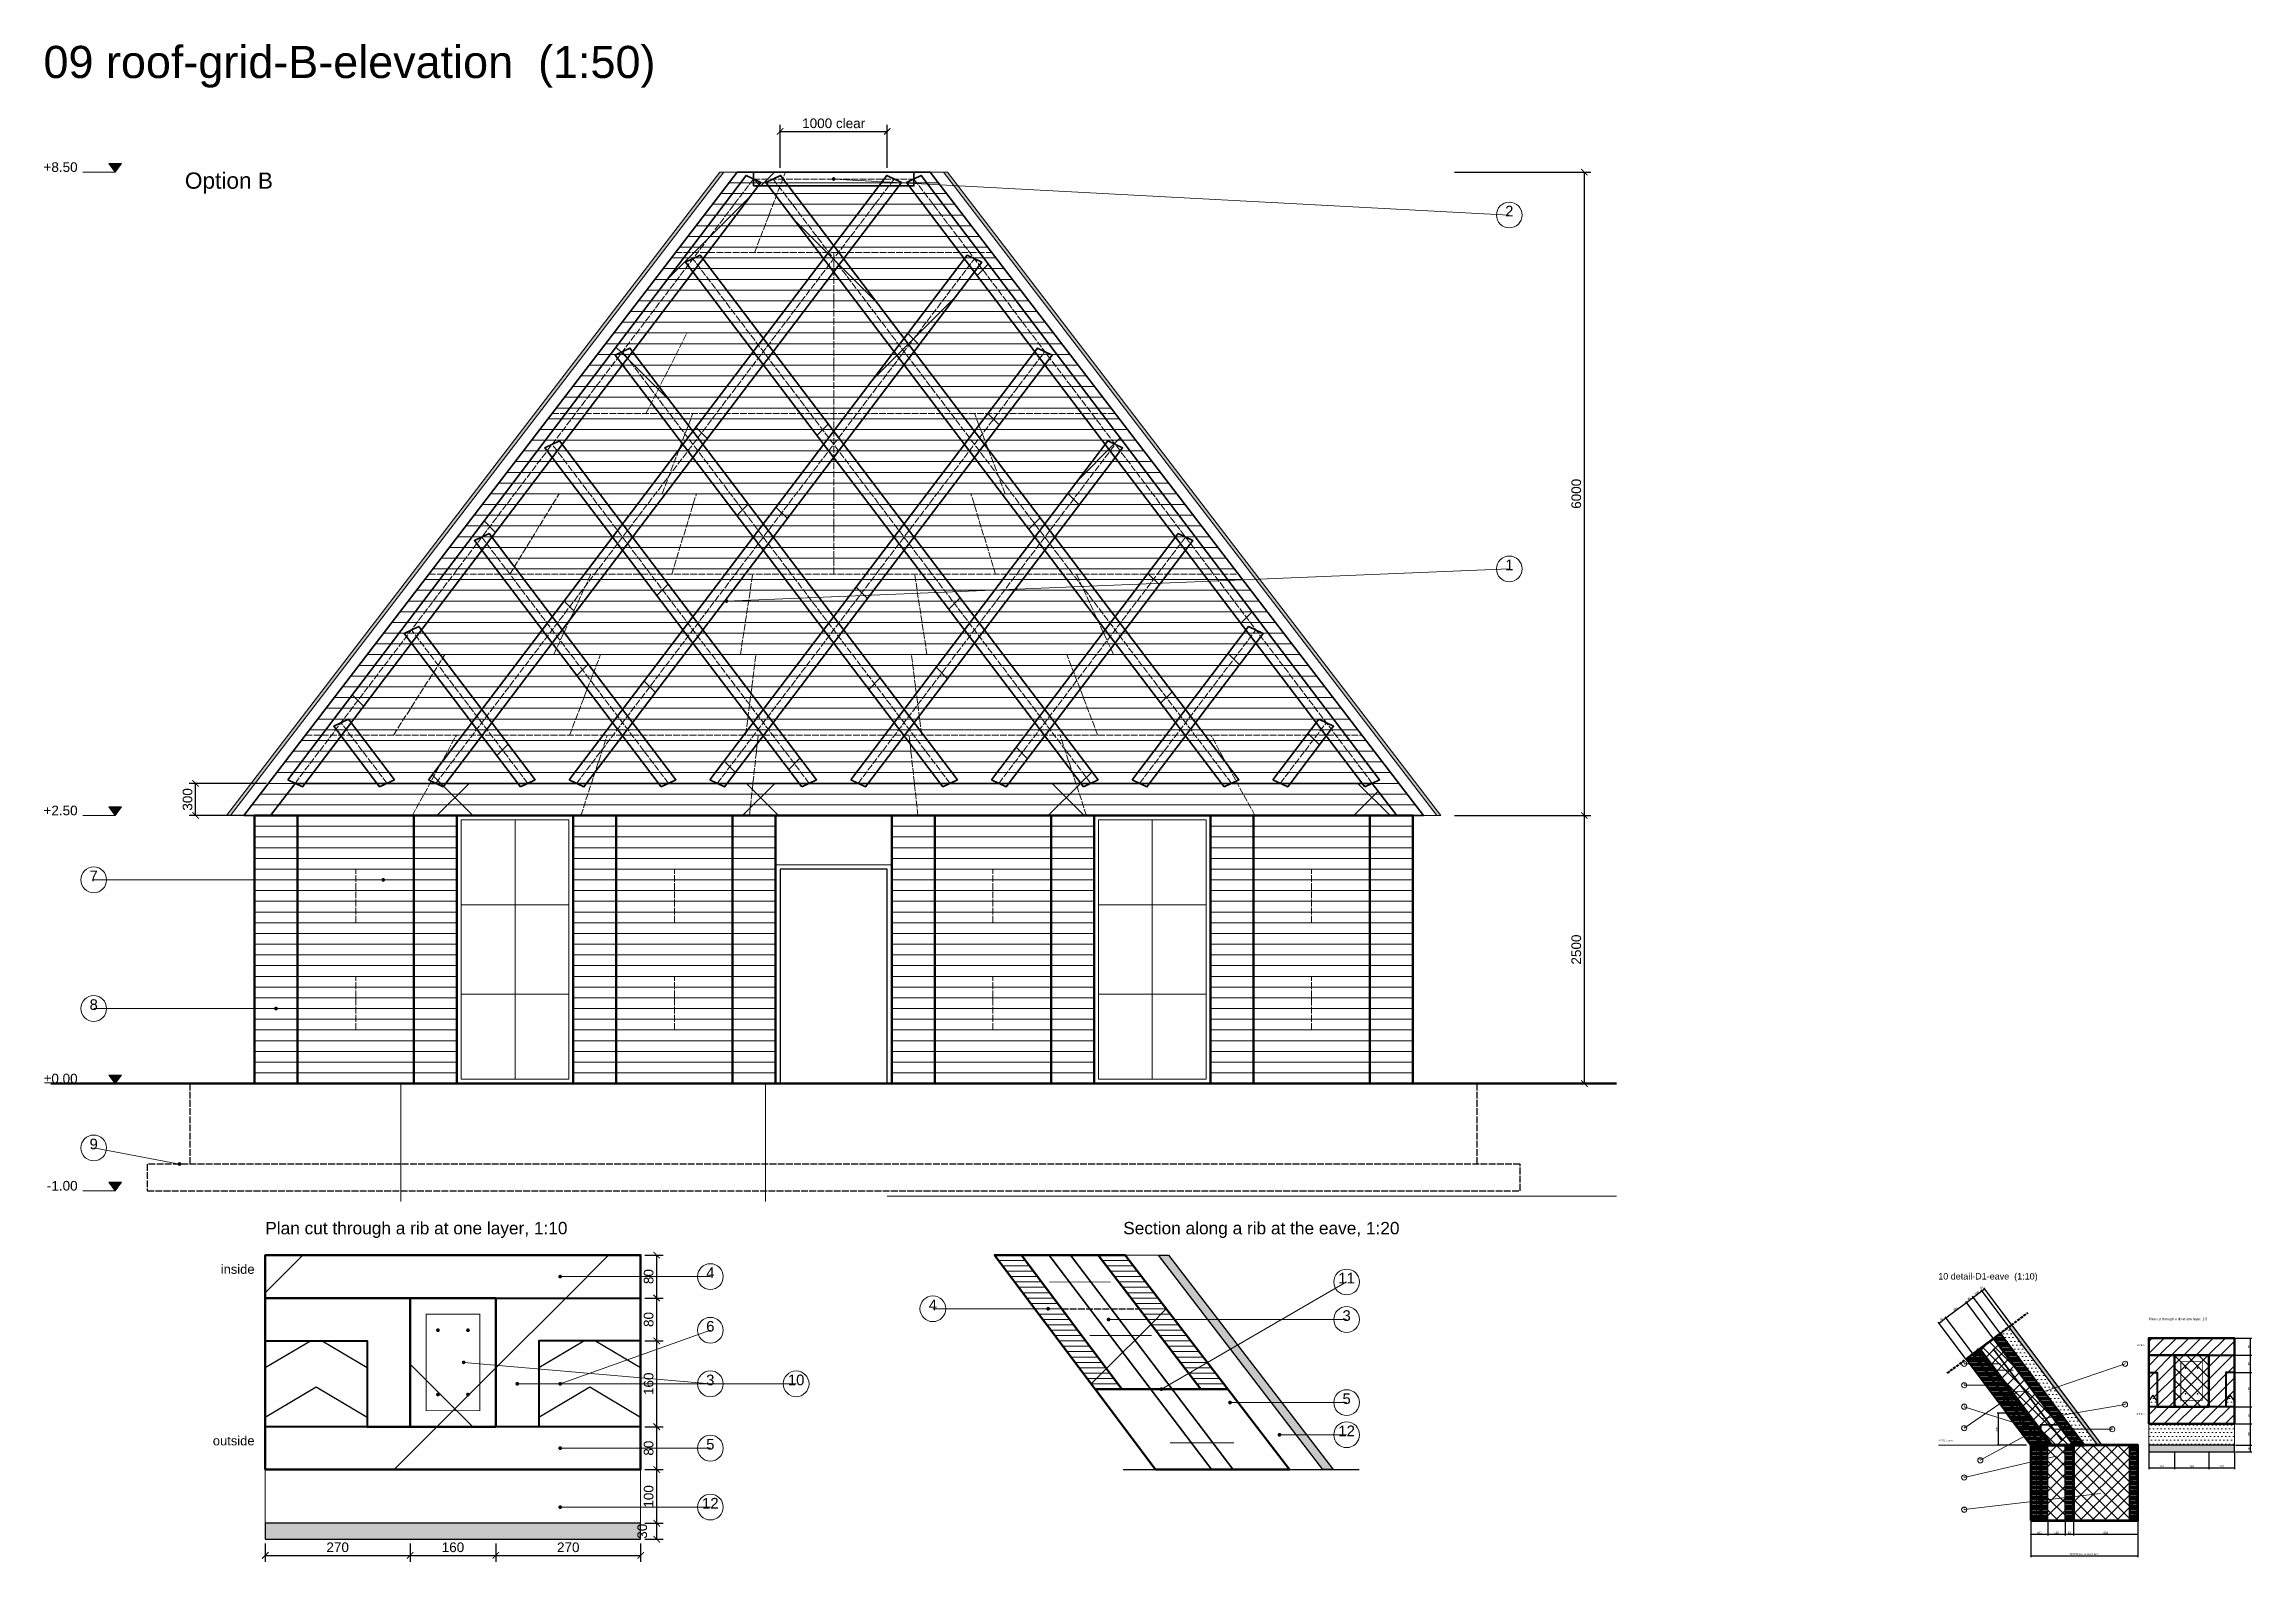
# Model space of a CAD drawing. Header units: millimetres. Extents: x 0 to 157867, y -2 to 14466.
# Drawn here: x 137281 to 157867, y 0 to 14154 of the extents above; entities that cross this region are included whole.
import ezdxf
from ezdxf.enums import TextEntityAlignment as Align

# ---------------------------------------------------------------- set-up
doc = ezdxf.new("R2010")
doc.units = ezdxf.units.MM
doc.linetypes.add('DASHDOT', pattern=[3.556, 2.54, -0.508, 0, -0.508])
doc.linetypes.add('DASHED', pattern=[1.524, 1.27, -0.254])
for name, color, linetype, lineweight in [('ANNOTATION', 4, 'CONTINUOUS', 18), ('BACKGROUND', 9, 'CONTINUOUS', 13), ('CLADDING', 7, 'Continuous', 9), ('DIMS', 3, 'CONTINUOUS', 18), ('HATCH-CAST', 7, 'CONTINUOUS', 9), ('HATCH-EARTH', 8, 'CONTINUOUS', 9), ('HATCH-INSULATION', 7, 'Continuous', 9), ('HATCH-PRINTED', 7, 'CONTINUOUS', 9), ('HIDDEN-AXIS', 8, 'DASHED', 18), ('LINES', 7, 'CONTINUOUS', 25), ('OUTLINE-CUT', 7, 'CONTINUOUS', 50), ('OUTLINE-FINE', 7, 'CONTINUOUS', 25), ('PRINT-LAYERS', 7, 'CONTINUOUS', 9), ('PRINTED-BEAD', 7, 'CONTINUOUS', 25), ('REBAR', 1, 'CONTINUOUS', 0), ('REBAR-POCKET', 8, 'DASHED', 13), ('SHEET-LABELS', 2, 'Continuous', 25), ('TEXT', 7, 'CONTINUOUS', 18)]:
    doc.layers.add(name, color=color, linetype=linetype, lineweight=lineweight)
doc.styles.get("Standard").update_dxf_attribs({"font": 'arial.ttf'})
doc.dimstyles.new('PYR-1-10', dxfattribs={"dimscale": 10, "dimtxt": 1.8, "dimasz": 1.2, "dimexe": 1.2, "dimexo": 0.8, "dimgap": 0.6, "dimtad": 1, "dimdec": 0, "dimtxsty": 'Standard', "dimblk": 'ARCHTICK', "dimcen": 2.5, "dimclrd": 3, "dimclre": 3, "dimclrt": 7, "dimazin": 3, "dimtfac": 1, "dimtmove": 0, "dimatfit": 3})
doc.dimstyles.new('PYR-1-50', dxfattribs={"dimscale": 50, "dimtxt": 1.8, "dimasz": 1.2, "dimexe": 1.2, "dimexo": 0.8, "dimgap": 0.6, "dimtad": 1, "dimdec": 0, "dimtxsty": 'Standard', "dimblk": 'ARCHTICK', "dimcen": 2.5, "dimclrd": 3, "dimclre": 3, "dimclrt": 7, "dimazin": 3, "dimtfac": 1, "dimtmove": 0, "dimatfit": 3})
pattern_1 = [(0, (0, 0), (442.9134, 885.827), [0, -885.827])]
pattern_2 = [(45, (0, 0), (-1425.35, 1425.35), []), (135, (0, 0), (-1425.35, -1425.35), [])]
pattern_3 = [(45, (0, 0), (-1425.35, 1425.35), [])]
pattern_4 = [(45, (0, 0), (-57.013964, 57.013964), []), (135, (0, 0), (-57.013964, -57.013964), [])]
pattern_5 = [(45, (0, 0), (-57.013964, 57.013964), [])]
pattern_6 = [(0, (0, 0), (17.7165354, 35.433071), [0, -35.433071])]

msp = doc.modelspace()

# ---------------------------------------------------------------- texts
at = {"layer": 'ANNOTATION', "ltscale": 50}
for s, p in [('+8.50', (137593.2, 12935)), ('+2.50', (137593.2, 6935)), ('±0.00', (137593.2, 4435)), ('-1.00', (137593.2, 3435))]:
    msp.add_text(s, height=90, dxfattribs=at).set_placement(p, align=Align.BOTTOM_RIGHT)
for s, height, p in [('2', 99.4, (150943.2, 12516.8)), ('1', 99.4, (150943.2, 9216.8)), ('7', 99.4, (137743.2, 6316.8)), ('8', 99.4, (137743.2, 5116.8)), ('9', 99.4, (137743.2, 3816.8)), ('4', 99.4, (143493.2, 2616.8)), ('11', 99.36, (149426.5, 2566.8)), ('4', 99.4, (145568.2, 2316.8)), ('3', 99.4, (149426.5, 2216.8)), ('6', 99.4, (143493.2, 2116.8)), ('3', 99.4, (143493.2, 1616.8)), ('10', 99.36, (144293.2, 1616.8)), ('5', 99.4, (149426.5, 1441.8)), ('12', 99.36, (149426.5, 1141.8)), ('5', 99.4, (143493.2, 1016.8)), ('12', 99.36, (143493.2, 466.8))]:
    msp.add_text(s, height=height, dxfattribs=at).set_placement(p, align=Align.BOTTOM_CENTER)
at = {"layer": 'ANNOTATION', "ltscale": 10}
for s, height, p in [('5', 19.9, (155185.4, 1838)), ('1', 19.9, (156685.4, 1838)), ('4', 19.9, (155185.4, 1638)), ('3', 19.9, (155185.4, 1438)), ('2', 19.9, (156685.4, 1458)), ('7', 19.9, (155185.4, 1238)), ('8', 19.9, (156565.4, 1228)), ('6', 19.9, (155335.4, 938)), ('10', 19.87, (155185.4, 778)), ('9', 19.9, (155185.4, 478))]:
    msp.add_text(s, height=height, dxfattribs=at).set_placement(p, align=Align.BOTTOM_CENTER)
at = {"layer": 'SHEET-LABELS'}
for s, height, p in [('09 roof-grid-B-elevation  (1:50)', 300, (137275, 13747.6)), ('10 detail-D1-eave  (1:10)', 60, (154943.2, 2614.8))]:
    msp.add_text(s, height=height, dxfattribs=at).set_placement(p, align=Align.BOTTOM_LEFT)
at = {"layer": 'TEXT', "ltscale": 50}
for s, height, p in [('Option B', 151.2, (138593.2, 12760)), ('Plan cut through a rib at one layer, 1:10', 115.2, (139343.2, 3020)), ('Section along a rib at the eave, 1:20', 115.2, (147343.2, 3020))]:
    msp.add_text(s, height=height, dxfattribs=at).set_placement(p, align=Align.BOTTOM_LEFT)
for s, p in [('inside', (139243.2, 2660)), ('outside', (139243.2, 1060))]:
    msp.add_text(s, height=86.4, dxfattribs=at).set_placement(p, align=Align.BOTTOM_RIGHT)
at = {"layer": 'TEXT', "ltscale": 10}
for s, height, p in [('Plan cut through a rib at one layer, 1:5', 23.04, (156905.4, 2246.6)), ('+2.50 eave', 18.72, (154945.4, 1116.6))]:
    msp.add_text(s, height=height, dxfattribs=at).set_placement(p, align=Align.BOTTOM_LEFT)
for s, p in [('inside', (156865.4, 2006.6)), ('outside', (156865.4, 1366.6))]:
    msp.add_text(s, height=17.28, dxfattribs=at).set_placement(p, align=Align.BOTTOM_RIGHT)

# ---------------------------------------------------------------- blocks, each defined once
blk = doc.blocks.new('_ARCHTICK')
at = {"color": 0, "linetype": 'BYBLOCK', "const_width": 0.15}
blk.add_lwpolyline([(-0.5, -0.5), (0.5, 0.5)], dxfattribs=at)

# ---------------------------------------------------------------- dimensions: what is measured, and where the dimension line sits
at = {"layer": 'DIMS'}
for base, p1, p2, text, dimstyle in [((144143.2, 13340), (144143.2, 12960), (145143.2, 12960), '<> clear', 'PYR-1-50'), ((155805.4, 56.6), (155805.4, 256.6), (156805.4, 256.6), '<> from the inner face', 'PYR-1-10')]:
    msp.add_linear_dim(base=base, p1=p1, p2=p2, text=text, dimstyle=dimstyle, dxfattribs=at).render()
for base, p1, p2, angle, dimstyle in [((151643.2, 6960), (150393.2, 6960), (150393.2, 12960), 90, 'PYR-1-50'), ((138693.2, 6960), (139393.2, 6960), (139393.2, 7260), 90, 'PYR-1-50'), ((151643.2, 4460), (150743.2, 4460), (150743.2, 6960), 90, 'PYR-1-50'), ((155206.4, 2418.6), (155458.4, 2082.6), (155522.4, 2130.6), 36.8699, 'PYR-1-10'), ((155270.4, 2466.6), (155522.4, 2130.6), (155602.4, 2190.6), 36.8699, 'PYR-1-10'), ((155350.4, 2526.6), (155602.4, 2190.6), (155626.4, 2208.6), 36.8699, 'PYR-1-10'), ((154950.4, 2226.6), (155202.4, 1890.6), (155266.4, 1938.6), 36.8699, 'PYR-1-10'), ((155014.4, 2274.6), (155266.4, 1938.6), (155458.4, 2082.6), 36.8699, 'PYR-1-10'), ((155505.4, 1086.6), (155775.4, 1086.6), (155775.4, 1386.6), 90, 'PYR-1-10')]:
    msp.add_linear_dim(base=base, p1=p1, p2=p2, angle=angle, dimstyle=dimstyle, dxfattribs=at).render()
for base, p1, p2, dimstyle, override in [((142993.2, 2460), (142843.2, 2460), (142843.2, 2860), 'PYR-1-50', {"dimlfac": 0.2}), ((142993.2, 2060), (142843.2, 2060), (142843.2, 2460), 'PYR-1-50', {"dimlfac": 0.2}), ((142993.2, 1260), (142843.2, 1260), (142843.2, 2060), 'PYR-1-50', {"dimlfac": 0.2}), ((157855.4, 1926.6), (157705.4, 1926.6), (157705.4, 2086.6), 'PYR-1-10', {"dimlfac": 0.5}), ((157855.4, 1766.6), (157705.4, 1766.6), (157705.4, 1926.6), 'PYR-1-10', {"dimlfac": 0.5}), ((157855.4, 1446.6), (157705.4, 1446.6), (157705.4, 1766.6), 'PYR-1-10', {"dimlfac": 0.5}), ((157855.4, 1286.6), (157705.4, 1286.6), (157705.4, 1446.6), 'PYR-1-10', {"dimlfac": 0.5}), ((142993.2, 860), (142843.2, 860), (142843.2, 1260), 'PYR-1-50', {"dimlfac": 0.2}), ((157855.4, 1086.6), (157705.4, 1086.6), (157705.4, 1286.6), 'PYR-1-10', {"dimlfac": 0.5}), ((157855.4, 1026.6), (157705.4, 1026.6), (157705.4, 1086.6), 'PYR-1-10', {"dimlfac": 0.5}), ((142993.2, 360), (142843.2, 360), (142843.2, 860), 'PYR-1-50', {"dimlfac": 0.2}), ((142993.2, 210), (142843.2, 210), (142843.2, 360), 'PYR-1-50', {"dimlfac": 0.2})]:
    msp.add_linear_dim(base=base, p1=p1, p2=p2, angle=90, dimstyle=dimstyle, override=override, dxfattribs=at).render()
for base, p1, p2, dimstyle, override in [((156905.4, 876.6), (156905.4, 1026.6), (157145.4, 1026.6), 'PYR-1-10', {"dimlfac": 0.5}), ((157145.4, 876.6), (157145.4, 1026.6), (157465.4, 1026.6), 'PYR-1-10', {"dimlfac": 0.5}), ((157465.4, 876.6), (157465.4, 1026.6), (157705.4, 1026.6), 'PYR-1-10', {"dimlfac": 0.5}), ((139343.2, 60), (139343.2, 210), (140693.2, 210), 'PYR-1-50', {"dimlfac": 0.2}), ((140693.2, 60), (140693.2, 210), (141493.2, 210), 'PYR-1-50', {"dimlfac": 0.2}), ((141493.2, 60), (141493.2, 210), (142843.2, 210), 'PYR-1-50', {"dimlfac": 0.2})]:
    msp.add_linear_dim(base=base, p1=p1, p2=p2, dimstyle=dimstyle, override=override, dxfattribs=at).render()
for base, p1, p2 in [((155805.4, 256.6), (155805.4, 386.6), (155965.4, 386.6)), ((155965.4, 256.6), (155965.4, 386.6), (156125.4, 386.6)), ((156125.4, 256.6), (156125.4, 386.6), (156205.4, 386.6)), ((156205.4, 256.6), (156205.4, 386.6), (156805.4, 386.6))]:
    msp.add_linear_dim(base=base, p1=p1, p2=p2, dimstyle='PYR-1-10', dxfattribs=at).render()

# ---------------------------------------------------------------- hatches: boundary and pattern name
at = {"layer": 'ANNOTATION', "ltscale": 50}
h = msp.add_hatch(color=7, dxfattribs=at)
h.dxf.hatch_style = 1
h.paths.add_polyline_path([(138003.2, 13040), (137943.2, 12960), (137883.2, 13040)])
h = msp.add_hatch(color=7, dxfattribs=at)
h.dxf.hatch_style = 1
edge = h.paths.add_edge_path()
edge.add_arc((144643.2, 12896), 17.5, 0, 360)
h = msp.add_hatch(color=7, dxfattribs=at)
h.dxf.hatch_style = 1
edge = h.paths.add_edge_path()
edge.add_arc((143643.2, 8960), 17.5, 0, 360)
h = msp.add_hatch(color=7, dxfattribs=at)
h.dxf.hatch_style = 1
h.paths.add_polyline_path([(138003.2, 7040), (137943.2, 6960), (137883.2, 7040)])
h = msp.add_hatch(color=7, dxfattribs=at)
h.dxf.hatch_style = 1
edge = h.paths.add_edge_path()
edge.add_arc((140443.2, 6360), 17.5, 0, 360)
h = msp.add_hatch(color=7, dxfattribs=at)
h.dxf.hatch_style = 1
edge = h.paths.add_edge_path()
edge.add_arc((139443.2, 5160), 17.5, 0, 360)
h = msp.add_hatch(color=7, dxfattribs=at)
h.dxf.hatch_style = 1
h.paths.add_polyline_path([(138003.2, 4540), (137943.2, 4460), (137883.2, 4540)])
h = msp.add_hatch(color=7, dxfattribs=at)
h.dxf.hatch_style = 1
edge = h.paths.add_edge_path()
edge.add_arc((138543.2, 3710), 17.5, 0, 360)
h = msp.add_hatch(color=7, dxfattribs=at)
h.dxf.hatch_style = 1
h.paths.add_polyline_path([(138003.2, 3540), (137943.2, 3460), (137883.2, 3540)])
h = msp.add_hatch(color=7, dxfattribs=at)
h.dxf.hatch_style = 1
edge = h.paths.add_edge_path()
edge.add_arc((142093.2, 2660), 17.5, 0, 360)
h = msp.add_hatch(color=7, dxfattribs=at)
h.dxf.hatch_style = 1
edge = h.paths.add_edge_path()
edge.add_arc((146643.2, 2360), 17.5, 0, 360)
h = msp.add_hatch(color=7, dxfattribs=at)
h.dxf.hatch_style = 1
edge = h.paths.add_edge_path()
edge.add_arc((147206.5, 2260), 17.5, 0, 360)
h = msp.add_hatch(color=7, dxfattribs=at)
h.dxf.hatch_style = 1
edge = h.paths.add_edge_path()
edge.add_arc((141193.2, 1860), 17.5, 0, 360)
h = msp.add_hatch(color=7, dxfattribs=at)
h.dxf.hatch_style = 1
edge = h.paths.add_edge_path()
edge.add_arc((141693.2, 1660), 17.5, 0, 360)
h = msp.add_hatch(color=7, dxfattribs=at)
h.dxf.hatch_style = 1
edge = h.paths.add_edge_path()
edge.add_arc((142093.2, 1660), 17.5, 0, 360)
at = {"layer": 'ANNOTATION', "ltscale": 10}
h = msp.add_hatch(color=7, dxfattribs=at)
h.dxf.hatch_style = 1
edge = h.paths.add_edge_path()
edge.add_arc((155425.4, 1646.6), 3.5, 0, 360)
h = msp.add_hatch(color=7, dxfattribs=at)
h.dxf.hatch_style = 1
edge = h.paths.add_edge_path()
edge.add_arc((155522.9, 1846.6), 3.5, 0, 360)
at = {"layer": 'ANNOTATION', "ltscale": 50}
h = msp.add_hatch(color=7, dxfattribs=at)
h.dxf.hatch_style = 1
edge = h.paths.add_edge_path()
edge.add_arc((147699.4, 1610), 17.5, 0, 360)
h = msp.add_hatch(color=7, dxfattribs=at)
h.dxf.hatch_style = 1
edge = h.paths.add_edge_path()
edge.add_arc((148339, 1485), 17.5, 0, 360)
at = {"layer": 'ANNOTATION', "ltscale": 10}
h = msp.add_hatch(color=7, dxfattribs=at)
h.dxf.hatch_style = 1
edge = h.paths.add_edge_path()
edge.add_arc((155680.4, 1586.6), 3.5, 0, 360)
h = msp.add_hatch(color=7, dxfattribs=at)
h.dxf.hatch_style = 1
edge = h.paths.add_edge_path()
edge.add_arc((155920.4, 1586.6), 3.5, 0, 360)
h = msp.add_hatch(color=7, dxfattribs=at)
h.dxf.hatch_style = 1
edge = h.paths.add_edge_path()
edge.add_arc((155842.9, 1236.6), 3.5, 0, 360)
h = msp.add_hatch(color=7, dxfattribs=at)
h.dxf.hatch_style = 1
edge = h.paths.add_edge_path()
edge.add_arc((155867.9, 1236.6), 3.5, 0, 360)
h = msp.add_hatch(color=7, dxfattribs=at)
h.dxf.hatch_style = 1
edge = h.paths.add_edge_path()
edge.add_arc((155917.9, 1336.6), 3.5, 0, 360)
h = msp.add_hatch(color=7, dxfattribs=at)
h.dxf.hatch_style = 1
edge = h.paths.add_edge_path()
edge.add_arc((156025.4, 1236.6), 3.5, 0, 360)
at = {"layer": 'ANNOTATION', "ltscale": 50}
h = msp.add_hatch(color=7, dxfattribs=at)
h.dxf.hatch_style = 1
edge = h.paths.add_edge_path()
edge.add_arc((142093.2, 1060), 17.5, 0, 360)
h = msp.add_hatch(color=7, dxfattribs=at)
h.dxf.hatch_style = 1
edge = h.paths.add_edge_path()
edge.add_arc((148800.2, 1185), 17.5, 0, 360)
at = {"layer": 'ANNOTATION', "ltscale": 10}
h = msp.add_hatch(color=7, dxfattribs=at)
h.dxf.hatch_style = 1
edge = h.paths.add_edge_path()
edge.add_arc((156045.4, 986.6), 3.5, 0, 360)
h = msp.add_hatch(color=7, dxfattribs=at)
h.dxf.hatch_style = 1
edge = h.paths.add_edge_path()
edge.add_arc((156455.4, 636.6), 3.5, 0, 360)
at = {"layer": 'ANNOTATION', "ltscale": 50}
h = msp.add_hatch(color=7, dxfattribs=at)
h.dxf.hatch_style = 1
edge = h.paths.add_edge_path()
edge.add_arc((142093.2, 510), 17.5, 0, 360)
at = {"layer": 'CLADDING', "ltscale": 50}
h = msp.add_hatch(color=7, dxfattribs=at)
h.dxf.hatch_style = 1
h.paths.add_polyline_path([(138980.7, 6960), (143580.7, 12960), (143618.2, 12960), (139018.2, 6960)])
h = msp.add_hatch(color=7, dxfattribs=at)
h.dxf.hatch_style = 1
h.paths.add_polyline_path([(150268.2, 6960), (145668.2, 12960), (145705.7, 12960), (150305.7, 6960)])
h = msp.add_hatch(color=7, dxfattribs=at)
h.dxf.hatch_style = 1
h.paths.add_polyline_path([(149205.7, 860), (147672.3, 2860), (147766.1, 2860), (149299.4, 860)])
at = {"layer": 'CLADDING', "ltscale": 10}
h = msp.add_hatch(color=7, dxfattribs=at)
h.dxf.hatch_style = 1
h.paths.add_polyline_path([(155602.4, 2190.6), (155626.4, 2208.6), (156467.9, 1086.6), (156430.4, 1086.6)])
h = msp.add_hatch(color=7, dxfattribs=at)
h.dxf.hatch_style = 1
h.paths.add_polyline_path([(156905.4, 1086.6), (157705.4, 1086.6), (157705.4, 1026.6), (156905.4, 1026.6)])
at = {"layer": 'CLADDING', "ltscale": 50}
h = msp.add_hatch(color=7, dxfattribs=at)
h.dxf.hatch_style = 1
h.paths.add_polyline_path([(142843.2, 360), (142843.2, 210), (139343.2, 210), (139343.2, 360)])
at = {"layer": 'HATCH-CAST', "ltscale": 50}
h = msp.add_hatch(dxfattribs=at)
h.set_pattern_fill('ANSI37', scale=25.19685)
h.set_pattern_definition(pattern_2)
h.paths.add_polyline_path([(139714.1, 7260), (139620.7, 7260), (139552.2, 7293), (143826.1, 12929), (143894.6, 12896), (143894.6, 12832), (143939.6, 12832), (143424.1, 12152.3), (143399.1, 12185.3), (143262.2, 12119.3), (143330.7, 12029.1), (142767.9, 11286.9), (142742.9, 11319.9), (142605.9, 11254), (142674.4, 11163.7), (142111.6, 10421.5), (142086.6, 10454.5), (141949.7, 10388.6), (142018.2, 10298.3), (141455.4, 9556.2), (141430.4, 9589.1), (141293.4, 9523.2), (141361.9, 9432.9), (140799.1, 8690.8), (140774.1, 8723.7), (140637.2, 8657.8), (140705.7, 8567.5), (140142.9, 7825.4), (140117.9, 7858.4), (139980.9, 7792.4), (140049.4, 7702.1)])
h = msp.add_hatch(dxfattribs=at)
h.set_pattern_fill('ANSI37', scale=25.19685)
h.set_pattern_definition(pattern_2)
h.paths.add_polyline_path([(145391.7, 12960), (145391.7, 12832), (143894.6, 12832), (143894.6, 12960)])
h = msp.add_hatch(dxfattribs=at)
h.set_pattern_fill('ANSI37', scale=25.19685)
h.set_pattern_definition(pattern_2)
h.paths.add_polyline_path([(144034.2, 12832), (144221.2, 12832), (145299.4, 11410.2), (145205.9, 11286.9)])
h = msp.add_hatch(dxfattribs=at)
h.set_pattern_fill('ANSI37', scale=25.19685)
h.set_pattern_definition(pattern_2)
h.paths.add_polyline_path([(145065.1, 12832), (145252.1, 12832), (144736.6, 12152.3), (144643.2, 12275.6)])
h = msp.add_hatch(dxfattribs=at)
h.set_pattern_fill('ANSI37', scale=25.19685)
h.set_pattern_definition(pattern_2)
h.paths.add_polyline_path([(147268.2, 10298.3), (147336.6, 10388.6), (147199.7, 10454.5), (147174.7, 10421.5), (146611.9, 11163.7), (146680.4, 11254), (146543.4, 11319.9), (146518.4, 11286.9), (145955.7, 12029.1), (146024.1, 12119.3), (145887.2, 12185.3), (145862.2, 12152.3), (145346.7, 12832), (145391.7, 12832), (145391.7, 12896), (145460.2, 12929), (149734.1, 7293), (149665.7, 7260), (149572.2, 7260), (149236.9, 7702.1), (149305.4, 7792.4), (149168.4, 7858.4), (149143.4, 7825.4), (148580.7, 8567.5), (148649.1, 8657.8), (148512.2, 8723.7), (148487.2, 8690.8), (147924.4, 9432.9), (147992.9, 9523.2), (147855.9, 9589.1), (147830.9, 9556.2)])
h = msp.add_hatch(dxfattribs=at)
h.set_pattern_fill('ANSI37', scale=25.19685)
h.set_pattern_definition(pattern_2)
h.paths.add_polyline_path([(143399.1, 12185.3), (145299.4, 9679.4), (145205.9, 9556.2), (143262.2, 12119.3)])
h = msp.add_hatch(dxfattribs=at)
h.set_pattern_fill('ANSI37', scale=25.19685)
h.set_pattern_definition(pattern_2)
h.paths.add_polyline_path([(144549.7, 12152.3), (144643.2, 12029.1), (144080.4, 11286.9), (143986.9, 11410.2)])
h = msp.add_hatch(dxfattribs=at)
h.set_pattern_fill('ANSI37', scale=25.19685)
h.set_pattern_definition(pattern_2)
h.paths.add_polyline_path([(144736.6, 10421.5), (144643.2, 10544.8), (145887.2, 12185.3), (146024.1, 12119.3)])
h = msp.add_hatch(dxfattribs=at)
h.set_pattern_fill('ANSI37', scale=25.19685)
h.set_pattern_definition(pattern_2)
h.paths.add_polyline_path([(145205.9, 7825.4), (142605.9, 11254), (142742.9, 11319.9), (145299.4, 7948.6)])
h = msp.add_hatch(dxfattribs=at)
h.set_pattern_fill('ANSI37', scale=25.19685)
h.set_pattern_definition(pattern_2)
h.paths.add_polyline_path([(143893.4, 11286.9), (143986.9, 11163.7), (143424.1, 10421.5), (143330.7, 10544.8)])
h = msp.add_hatch(dxfattribs=at)
h.set_pattern_fill('ANSI37', scale=25.19685)
h.set_pattern_definition(pattern_2)
h.paths.add_polyline_path([(146543.4, 11319.9), (146680.4, 11254), (144736.6, 8690.8), (144643.2, 8814)])
h = msp.add_hatch(dxfattribs=at)
h.set_pattern_fill('ANSI37', scale=25.19685)
h.set_pattern_definition(pattern_2)
h.paths.add_polyline_path([(145862.2, 10421.5), (145299.4, 11163.7), (145392.9, 11286.9), (145955.7, 10544.8)])
h = msp.add_hatch(dxfattribs=at)
h.set_pattern_fill('ANSI37', scale=25.19685)
h.set_pattern_definition(pattern_2)
h.paths.add_polyline_path([(144484.1, 7293), (144415.7, 7260), (144322.2, 7260), (141949.7, 10388.6), (142086.6, 10454.5)])
h = msp.add_hatch(dxfattribs=at)
h.set_pattern_fill('ANSI37', scale=25.19685)
h.set_pattern_definition(pattern_2)
h.paths.add_polyline_path([(143237.2, 10421.5), (143330.7, 10298.3), (142767.9, 9556.2), (142674.4, 9679.4)])
h = msp.add_hatch(dxfattribs=at)
h.set_pattern_fill('ANSI37', scale=25.19685)
h.set_pattern_definition(pattern_2)
h.paths.add_polyline_path([(144080.4, 9556.2), (143986.9, 9679.4), (144549.7, 10421.5), (144643.2, 10298.3)])
h = msp.add_hatch(dxfattribs=at)
h.set_pattern_fill('ANSI37', scale=25.19685)
h.set_pattern_definition(pattern_2)
h.paths.add_polyline_path([(144802.2, 7293), (147199.7, 10454.5), (147336.6, 10388.6), (144964.1, 7260), (144870.7, 7260)])
h = msp.add_hatch(dxfattribs=at)
h.set_pattern_fill('ANSI37', scale=25.19685)
h.set_pattern_definition(pattern_2)
h.paths.add_polyline_path([(146518.4, 9556.2), (145955.7, 10298.3), (146049.1, 10421.5), (146611.9, 9679.4)])
h = msp.add_hatch(dxfattribs=at)
h.set_pattern_fill('ANSI37', scale=25.19685)
h.set_pattern_definition(pattern_2)
h.paths.add_polyline_path([(141293.4, 9523.2), (141430.4, 9589.1), (143171.6, 7293), (143103.2, 7260), (143009.7, 7260)])
h = msp.add_hatch(dxfattribs=at)
h.set_pattern_fill('ANSI37', scale=25.19685)
h.set_pattern_definition(pattern_2)
h.paths.add_polyline_path([(142580.9, 9556.2), (142674.4, 9432.9), (142111.6, 8690.8), (142018.2, 8814)])
h = msp.add_hatch(dxfattribs=at)
h.set_pattern_fill('ANSI37', scale=25.19685)
h.set_pattern_definition(pattern_2)
h.paths.add_polyline_path([(143424.1, 8690.8), (143330.7, 8814), (143893.4, 9556.2), (143986.9, 9432.9)])
h = msp.add_hatch(dxfattribs=at)
h.set_pattern_fill('ANSI37', scale=25.19685)
h.set_pattern_definition(pattern_2)
h.paths.add_polyline_path([(145392.9, 9556.2), (145955.7, 8814), (145862.2, 8690.8), (145299.4, 9432.9)])
h = msp.add_hatch(dxfattribs=at)
h.set_pattern_fill('ANSI37', scale=25.19685)
h.set_pattern_definition(pattern_2)
h.paths.add_polyline_path([(147992.9, 9523.2), (146276.6, 7260), (146183.2, 7260), (146114.7, 7293), (147855.9, 9589.1)])
h = msp.add_hatch(dxfattribs=at)
h.set_pattern_fill('ANSI37', scale=25.19685)
h.set_pattern_definition(pattern_2)
h.paths.add_polyline_path([(147174.7, 8690.8), (146611.9, 9432.9), (146705.4, 9556.2), (147268.2, 8814)])
h = msp.add_hatch(dxfattribs=at)
h.set_pattern_fill('ANSI37', scale=25.19685)
h.set_pattern_definition(pattern_2)
h.paths.add_polyline_path([(141859.1, 7293), (141790.7, 7260), (141697.2, 7260), (140637.2, 8657.8), (140774.1, 8723.7)])
h = msp.add_hatch(dxfattribs=at)
h.set_pattern_fill('ANSI37', scale=25.19685)
h.set_pattern_definition(pattern_2)
h.paths.add_polyline_path([(141924.7, 8690.8), (142018.2, 8567.5), (141455.4, 7825.4), (141361.9, 7948.6)])
h = msp.add_hatch(dxfattribs=at)
h.set_pattern_fill('ANSI37', scale=25.19685)
h.set_pattern_definition(pattern_2)
h.paths.add_polyline_path([(142767.9, 7825.4), (142674.4, 7948.6), (143237.2, 8690.8), (143330.7, 8567.5)])
h = msp.add_hatch(dxfattribs=at)
h.set_pattern_fill('ANSI37', scale=25.19685)
h.set_pattern_definition(pattern_2)
h.paths.add_polyline_path([(144549.7, 8690.8), (144643.2, 8567.5), (144080.4, 7825.4), (143986.9, 7948.6)])
h = msp.add_hatch(dxfattribs=at)
h.set_pattern_fill('ANSI37', scale=25.19685)
h.set_pattern_definition(pattern_2)
h.paths.add_polyline_path([(146049.1, 8690.8), (146611.9, 7948.6), (146518.4, 7825.4), (145955.7, 8567.5)])
h = msp.add_hatch(dxfattribs=at)
h.set_pattern_fill('ANSI37', scale=25.19685)
h.set_pattern_definition(pattern_2)
h.paths.add_polyline_path([(147830.9, 7825.4), (147268.2, 8567.5), (147361.6, 8690.8), (147924.4, 7948.6)])
h = msp.add_hatch(dxfattribs=at)
h.set_pattern_fill('ANSI37', scale=25.19685)
h.set_pattern_definition(pattern_2)
h.paths.add_polyline_path([(147427.2, 7293), (148512.2, 8723.7), (148649.1, 8657.8), (147589.1, 7260), (147495.7, 7260)])
h = msp.add_hatch(dxfattribs=at)
h.set_pattern_fill('ANSI37', scale=25.19685)
h.set_pattern_definition(pattern_2)
h.paths.add_polyline_path([(139980.9, 7792.4), (140117.9, 7858.4), (140546.6, 7293), (140478.2, 7260), (140384.7, 7260)])
h = msp.add_hatch(dxfattribs=at)
h.set_pattern_fill('ANSI37', scale=25.19685)
h.set_pattern_definition(pattern_2)
h.paths.add_polyline_path([(141361.9, 7702.1), (141026.6, 7260), (140933.2, 7260), (140864.7, 7293), (141268.4, 7825.4)])
h = msp.add_hatch(dxfattribs=at)
h.set_pattern_fill('ANSI37', scale=25.19685)
h.set_pattern_definition(pattern_2)
h.paths.add_polyline_path([(142177.2, 7293), (142580.9, 7825.4), (142674.4, 7702.1), (142339.1, 7260), (142245.7, 7260)])
h = msp.add_hatch(dxfattribs=at)
h.set_pattern_fill('ANSI37', scale=25.19685)
h.set_pattern_definition(pattern_2)
h.paths.add_polyline_path([(143986.9, 7702.1), (143651.6, 7260), (143558.2, 7260), (143489.7, 7293), (143893.4, 7825.4)])
h = msp.add_hatch(dxfattribs=at)
h.set_pattern_fill('ANSI37', scale=25.19685)
h.set_pattern_definition(pattern_2)
h.paths.add_polyline_path([(145299.4, 7702.1), (145392.9, 7825.4), (145796.6, 7293), (145728.2, 7260), (145634.7, 7260)])
h = msp.add_hatch(dxfattribs=at)
h.set_pattern_fill('ANSI37', scale=25.19685)
h.set_pattern_definition(pattern_2)
h.paths.add_polyline_path([(147109.1, 7293), (147040.7, 7260), (146947.2, 7260), (146611.9, 7702.1), (146705.4, 7825.4)])
h = msp.add_hatch(dxfattribs=at)
h.set_pattern_fill('ANSI37', scale=25.19685)
h.set_pattern_definition(pattern_2)
h.paths.add_polyline_path([(147924.4, 7702.1), (148017.9, 7825.4), (148421.6, 7293), (148353.2, 7260), (148259.7, 7260)])
h = msp.add_hatch(dxfattribs=at)
h.set_pattern_fill('ANSI37', scale=25.19685)
h.set_pattern_definition(pattern_2)
h.paths.add_polyline_path([(149305.4, 7792.4), (148901.6, 7260), (148808.2, 7260), (148739.7, 7293), (149168.4, 7858.4)])
h = msp.add_hatch(dxfattribs=at)
h.set_pattern_fill('ANSI37', scale=25.19685)
h.set_pattern_definition(pattern_2)
h.paths.add_polyline_path([(149893.2, 6960), (139393.2, 6960), (139620.7, 7260), (149665.7, 7260)])
h = msp.add_hatch(dxfattribs=at)
h.set_pattern_fill('ANSI37', scale=25.19685)
h.set_pattern_definition(pattern_2)
h.paths.add_polyline_path([(146393.2, 2860), (147109.8, 2860), (148068.2, 1610), (147330.7, 1610)])
h = msp.add_hatch(dxfattribs=at)
h.set_pattern_fill('ANSI37', scale=25.19685)
h.set_pattern_definition(pattern_2)
h.paths.add_polyline_path([(140693.2, 2460), (141493.2, 2460), (141493.2, 1260), (140693.2, 1260)])
at = {"layer": 'HATCH-CAST', "ltscale": 10}
h = msp.add_hatch(dxfattribs=at)
h.set_pattern_fill('ANSI37', scale=5.03937)
h.set_pattern_definition(pattern_4)
h.paths.add_polyline_path([(155458.4, 2082.6), (155980.4, 1386.6), (155680.4, 1386.6), (155266.4, 1938.6)])
h = msp.add_hatch(dxfattribs=at)
h.set_pattern_fill('ANSI37', scale=5.03937)
h.set_pattern_definition(pattern_4)
h.paths.add_polyline_path([(157145.4, 1446.6), (157465.4, 1446.6), (157465.4, 1926.6), (157145.4, 1926.6)])
at = {"layer": 'HATCH-CAST', "ltscale": 50}
h = msp.add_hatch(dxfattribs=at)
h.set_pattern_fill('ANSI37', scale=25.19685)
h.set_pattern_definition(pattern_2)
h.paths.add_polyline_path([(147330.7, 1610), (148068.2, 1610), (148318.2, 1610), (148893.2, 860), (147643.2, 860), (147080.7, 1610)])
at = {"layer": 'HATCH-CAST', "ltscale": 10}
h = msp.add_hatch(dxfattribs=at)
h.set_pattern_fill('ANSI37', scale=5.03937)
h.set_pattern_definition(pattern_4)
h.paths.add_polyline_path([(156305.4, 1086.6), (155805.4, 1086.6), (155580.4, 1386.6), (155680.4, 1386.6), (155980.4, 1386.6), (156080.4, 1386.6)])
h = msp.add_hatch(dxfattribs=at)
h.set_pattern_fill('ANSI37', scale=5.03937)
h.set_pattern_definition(pattern_4)
h.paths.add_polyline_path([(155965.4, 1086.6), (156005.4, 1086.6), (156125.4, 1086.6), (156125.4, 386.6), (155965.4, 386.6)])
h = msp.add_hatch(dxfattribs=at)
h.set_pattern_fill('ANSI37', scale=5.03937)
h.set_pattern_definition(pattern_4)
h.paths.add_polyline_path([(156305.4, 1086.6), (156430.4, 1086.6), (156725.4, 1086.6), (156725.4, 386.6), (156205.4, 386.6), (156205.4, 1086.6)])
at = {"layer": 'HATCH-EARTH', "ltscale": 50}
h = msp.add_hatch(dxfattribs=at)
h.set_pattern_fill('EARTH', scale=37.795276)
h.set_pattern_definition([(0, (0, 0), (9070.87, 9070.87), [9070.9, -9070.9]), (0, (0, 3402), (9070.87, 9070.87), [9070.9, -9070.9]), (0, (0, 6803), (9070.87, 9070.87), [9070.9, -9070.9]), (90, (1134, 7937), (-9070.87, 9070.87), [9070.9, -9070.9]), (90, (4535, 7937), (-9070.87, 9070.87), [9070.9, -9070.9]), (90, (7937, 7937), (-9070.87, 9070.87), [9070.9, -9070.9])])
h.paths.add_polyline_path([(137343.2, 3360), (137343.2, 4460), (139243.2, 4460), (139643.2, 4460), (140728.9, 4460), (141128.9, 4460), (142214.6, 4460), (142614.6, 4460), (143700.3, 4460), (144100.3, 4460), (144143.2, 4460), (145143.2, 4460), (145186, 4460), (145586, 4460), (146671.7, 4460), (147071.7, 4460), (148157.4, 4460), (148557.4, 4460), (149643.2, 4460), (150043.2, 4460), (151943.2, 4460), (151943.2, 3360)])
at = {"layer": 'HATCH-INSULATION', "ltscale": 50}
h = msp.add_hatch(dxfattribs=at)
h.set_pattern_fill('DOTS', scale=23.622047)
h.set_pattern_definition(pattern_1)
h.paths.add_polyline_path([(139018.2, 6960), (143618.2, 12960), (143743.2, 12960), (139143.2, 6960)])
h = msp.add_hatch(dxfattribs=at)
h.set_pattern_fill('DOTS', scale=23.622047)
h.set_pattern_definition(pattern_1)
h.paths.add_polyline_path([(150143.2, 6960), (145543.2, 12960), (145668.2, 12960), (150268.2, 6960)])
h = msp.add_hatch(dxfattribs=at)
h.set_pattern_fill('DOTS', scale=23.622047)
h.set_pattern_definition(pattern_1)
h.paths.add_polyline_path([(148893.2, 860), (147359.8, 2860), (147672.3, 2860), (149205.7, 860)])
h = msp.add_hatch(dxfattribs=at)
h.set_pattern_fill('DOTS', scale=23.622047)
h.set_pattern_definition(pattern_1)
h.paths.add_polyline_path([(139343.2, 2060), (139763.3, 2060), (139343.2, 1811)])
h = msp.add_hatch(dxfattribs=at)
h.set_pattern_fill('DOTS', scale=23.622047)
h.set_pattern_definition(pattern_1)
h.paths.add_polyline_path([(140293.2, 1811), (139873, 2060), (140293.2, 2060)])
h = msp.add_hatch(dxfattribs=at)
h.set_pattern_fill('DOTS', scale=23.622047)
h.set_pattern_definition(pattern_1)
h.paths.add_polyline_path([(141893.2, 2060), (142313.3, 2060), (141893.2, 1811)])
h = msp.add_hatch(dxfattribs=at)
h.set_pattern_fill('DOTS', scale=23.622047)
h.set_pattern_definition(pattern_1)
h.paths.add_polyline_path([(142843.2, 2060), (142843.2, 1811), (142423, 2060)])
at = {"layer": 'HATCH-INSULATION', "ltscale": 10}
h = msp.add_hatch(dxfattribs=at)
h.set_pattern_fill('DOTS', scale=4.724409)
h.set_pattern_definition(pattern_6)
h.paths.add_polyline_path([(155522.4, 2130.6), (155602.4, 2190.6), (156430.4, 1086.6), (156305.4, 1086.6)])
at = {"layer": 'HATCH-INSULATION', "ltscale": 50}
h = msp.add_hatch(dxfattribs=at)
h.set_pattern_fill('DOTS', scale=23.622047)
h.set_pattern_definition(pattern_1)
h.paths.add_polyline_path([(139343.2, 1260), (139343.2, 1346), (139818.2, 1627.5), (140293.2, 1346), (140293.2, 1260)])
h = msp.add_hatch(dxfattribs=at)
h.set_pattern_fill('DOTS', scale=23.622047)
h.set_pattern_definition(pattern_1)
h.paths.add_polyline_path([(142843.2, 1260), (141893.2, 1260), (141893.2, 1346), (142368.2, 1627.5), (142843.2, 1346)])
at = {"layer": 'HATCH-INSULATION', "ltscale": 10}
h = msp.add_hatch(dxfattribs=at)
h.set_pattern_fill('DOTS', scale=4.724409)
h.set_pattern_definition(pattern_6)
h.paths.add_polyline_path([(156905.4, 1446.6), (156905.4, 1500), (156945.4, 1553.3), (156985.4, 1500), (156985.4, 1446.6)])
h = msp.add_hatch(dxfattribs=at)
h.set_pattern_fill('DOTS', scale=4.724409)
h.set_pattern_definition(pattern_6)
h.paths.add_polyline_path([(157705.4, 1446.6), (157625.4, 1446.6), (157625.4, 1500), (157665.4, 1553.3), (157705.4, 1500)])
h = msp.add_hatch(dxfattribs=at)
h.set_pattern_fill('DOTS', scale=4.724409)
h.set_pattern_definition(pattern_6)
h.paths.add_polyline_path([(156905.4, 1286.6), (157705.4, 1286.6), (157705.4, 1086.6), (156905.4, 1086.6)])
at = {"layer": 'HATCH-INSULATION', "ltscale": 50}
h = msp.add_hatch(dxfattribs=at)
h.set_pattern_fill('DOTS', scale=23.622047)
h.set_pattern_definition(pattern_1)
h.paths.add_polyline_path([(142843.2, 860), (142843.2, 360), (139343.2, 360), (139343.2, 860)])
at = {"layer": 'HATCH-PRINTED', "ltscale": 50}
h = msp.add_hatch(dxfattribs=at)
h.set_pattern_fill('ANSI31', scale=25.19685)
h.set_pattern_definition(pattern_3)
h.paths.add_polyline_path([(142843.2, 2860), (142843.2, 2460), (141493.2, 2460), (140693.2, 2460), (139343.2, 2460), (139343.2, 2860)])
h = msp.add_hatch(dxfattribs=at)
h.set_pattern_fill('ANSI31', scale=25.19685)
h.set_pattern_definition(pattern_3)
h.paths.add_polyline_path([(147080.7, 1610), (146143.2, 2860), (146393.2, 2860), (147330.7, 1610)])
h = msp.add_hatch(dxfattribs=at)
h.set_pattern_fill('ANSI31', scale=25.19685)
h.set_pattern_definition(pattern_3)
h.paths.add_polyline_path([(148318.2, 1610), (148068.2, 1610), (147109.8, 2860), (147359.8, 2860)])
h = msp.add_hatch(dxfattribs=at)
h.set_pattern_fill('ANSI31', scale=25.19685)
h.set_pattern_definition(pattern_3)
h.paths.add_polyline_path([(140693.2, 2460), (140693.2, 1260), (140293.2, 1260), (140293.2, 2060), (139343.2, 2060), (139343.2, 2460)])
h = msp.add_hatch(dxfattribs=at)
h.set_pattern_fill('ANSI31', scale=25.19685)
h.set_pattern_definition(pattern_3)
h.paths.add_polyline_path([(141893.2, 2060), (141893.2, 1260), (141493.2, 1260), (141493.2, 2460), (142843.2, 2460), (142843.2, 2060)])
h = msp.add_hatch(dxfattribs=at)
h.set_pattern_fill('ANSI31', scale=25.19685)
h.set_pattern_definition(pattern_3)
h.paths.add_polyline_path([(139763.3, 2060), (139873, 2060), (140293.2, 1811), (140293.2, 1346), (139818.2, 1627.5), (139343.2, 1346), (139343.2, 1811)])
h = msp.add_hatch(dxfattribs=at)
h.set_pattern_fill('ANSI31', scale=25.19685)
h.set_pattern_definition(pattern_3)
h.paths.add_polyline_path([(141893.2, 1811), (142313.3, 2060), (142423, 2060), (142843.2, 1811), (142843.2, 1346), (142368.2, 1627.5), (141893.2, 1346)])
at = {"layer": 'HATCH-PRINTED', "ltscale": 10}
h = msp.add_hatch(dxfattribs=at)
h.set_pattern_fill('ANSI31', scale=5.03937)
h.set_pattern_definition(pattern_5)
h.paths.add_polyline_path([(157705.4, 1926.6), (157465.4, 1926.6), (157145.4, 1926.6), (156905.4, 1926.6), (156905.4, 2086.6), (157705.4, 2086.6)])
h = msp.add_hatch(dxfattribs=at)
h.set_pattern_fill('ANSI31', scale=5.03937)
h.set_pattern_definition(pattern_5)
h.paths.add_polyline_path([(157145.4, 1446.6), (156985.4, 1446.6), (156985.4, 1766.6), (156905.4, 1766.6), (156905.4, 1926.6), (157145.4, 1926.6)])
h = msp.add_hatch(dxfattribs=at)
h.set_pattern_fill('ANSI31', scale=5.03937)
h.set_pattern_definition(pattern_5)
h.paths.add_polyline_path([(157625.4, 1446.6), (157465.4, 1446.6), (157465.4, 1926.6), (157705.4, 1926.6), (157705.4, 1766.6), (157625.4, 1766.6)])
h = msp.add_hatch(dxfattribs=at)
h.set_pattern_fill('ANSI31', scale=5.03937)
h.set_pattern_definition(pattern_5)
h.paths.add_polyline_path([(156905.4, 1766.6), (156985.4, 1766.6), (156985.4, 1500), (156945.4, 1553.3), (156905.4, 1500)])
h = msp.add_hatch(dxfattribs=at)
h.set_pattern_fill('ANSI31', scale=5.03937)
h.set_pattern_definition(pattern_5)
h.paths.add_polyline_path([(157625.4, 1500), (157625.4, 1766.6), (157705.4, 1766.6), (157705.4, 1500), (157665.4, 1553.3)])
h = msp.add_hatch(dxfattribs=at)
h.set_pattern_fill('ANSI31', scale=5.03937)
h.set_pattern_definition(pattern_5)
h.paths.add_polyline_path([(157625.4, 1446.6), (157705.4, 1446.6), (157705.4, 1286.6), (156905.4, 1286.6), (156905.4, 1446.6), (156985.4, 1446.6), (157145.4, 1446.6), (157465.4, 1446.6)])
at = {"layer": 'HATCH-PRINTED', "ltscale": 50}
h = msp.add_hatch(dxfattribs=at)
h.set_pattern_fill('ANSI31', scale=25.19685)
h.set_pattern_definition(pattern_3)
h.paths.add_polyline_path([(140293.2, 1260), (140693.2, 1260), (141493.2, 1260), (141893.2, 1260), (142843.2, 1260), (142843.2, 860), (139343.2, 860), (139343.2, 1260)])
at = {"layer": 'HATCH-PRINTED', "ltscale": 10}
h = msp.add_hatch(dxfattribs=at)
h.set_pattern_fill('ANSI31', scale=5.03937)
h.set_pattern_definition(pattern_5)
h.paths.add_polyline_path([(156725.4, 1086.6), (156805.4, 1086.6), (156805.4, 386.6), (156725.4, 386.6)])
at = {"layer": 'REBAR', "ltscale": 50}
h = msp.add_hatch(color=7, dxfattribs=at)
h.dxf.hatch_style = 1
edge = h.paths.add_edge_path()
edge.add_arc((140953.2, 2160), 17.5, 0, 360)
h = msp.add_hatch(color=7, dxfattribs=at)
h.dxf.hatch_style = 1
edge = h.paths.add_edge_path()
edge.add_arc((141233.2, 2160), 17.5, 0, 360)
at = {"layer": 'REBAR', "ltscale": 10}
h = msp.add_hatch(color=7, dxfattribs=at)
h.dxf.hatch_style = 1
edge = h.paths.add_edge_path()
edge.add_arc((157249.4, 1806.6), 8, 0, 360)
h = msp.add_hatch(color=7, dxfattribs=at)
h.dxf.hatch_style = 1
edge = h.paths.add_edge_path()
edge.add_arc((157361.4, 1806.6), 8, 0, 360)
at = {"layer": 'REBAR', "ltscale": 50}
h = msp.add_hatch(color=7, dxfattribs=at)
h.dxf.hatch_style = 1
edge = h.paths.add_edge_path()
edge.add_arc((140953.2, 1560), 17.5, 0, 360)
h = msp.add_hatch(color=7, dxfattribs=at)
h.dxf.hatch_style = 1
edge = h.paths.add_edge_path()
edge.add_arc((141233.2, 1560), 17.5, 0, 360)
at = {"layer": 'REBAR', "ltscale": 10}
h = msp.add_hatch(color=7, dxfattribs=at)
h.dxf.hatch_style = 1
edge = h.paths.add_edge_path()
edge.add_arc((157249.4, 1566.6), 8, 0, 360)
h = msp.add_hatch(color=7, dxfattribs=at)
h.dxf.hatch_style = 1
edge = h.paths.add_edge_path()
edge.add_arc((157361.4, 1566.6), 8, 0, 360)

# ---------------------------------------------------------------- linework, layer by layer
at = {"layer": 'ANNOTATION', "lineweight": 9, "ltscale": 50}
for points in [[(137943.2, 12960), (138003.2, 13040), (137883.2, 13040)], [(137943.2, 6960), (138003.2, 7040), (137883.2, 7040)], [(137943.2, 4460), (138003.2, 4540), (137883.2, 4540)], [(137943.2, 3460), (138003.2, 3540), (137883.2, 3540)]]:
    msp.add_lwpolyline(points, close=True, dxfattribs=at)
at = {"layer": 'ANNOTATION', "lineweight": 20, "ltscale": 50}
for points in [[(137943.2, 12960), (137643.2, 12960)], [(150943.2, 12560), (144643.2, 12896)], [(150943.2, 9260), (143643.2, 8960)], [(137943.2, 6960), (137643.2, 6960)], [(137743.2, 6360), (140443.2, 6360)], [(137743.2, 5160), (139443.2, 5160)], [(137943.2, 4460), (137643.2, 4460)], [(137743.2, 3860), (138543.2, 3710)], [(137943.2, 3460), (137643.2, 3460)], [(143493.2, 2660), (142093.2, 2660)], [(149426.5, 2610), (147699.4, 1610)], [(145568.2, 2360), (146643.2, 2360)], [(143493.2, 2160), (142093.2, 1660)], [(149426.5, 2260), (147206.5, 2260)], [(143493.2, 1660), (141193.2, 1860)], [(144293.2, 1660), (141693.2, 1660)], [(149426.5, 1485), (148339, 1485)], [(143493.2, 1060), (142093.2, 1060)], [(149426.5, 1185), (148800.3, 1185)], [(143493.2, 510), (142093.2, 510)]]:
    msp.add_lwpolyline(points, dxfattribs=at)
at = {"layer": 'ANNOTATION', "lineweight": 20, "ltscale": 10}
for points in [[(155185.4, 1846.6), (155522.9, 1846.6)], [(156685.4, 1846.6), (155920.4, 1586.6)], [(155185.4, 1646.6), (155425.4, 1646.6)], [(155185.4, 1246.6), (155680.4, 1586.6)], [(155185.4, 1446.6), (155842.9, 1236.6)], [(156685.4, 1466.6), (155917.9, 1336.6)], [(155335.4, 946.6), (155867.9, 1236.6)], [(156565.4, 1236.6), (156025.4, 1236.6)], [(155185.4, 786.6), (156045.4, 986.6)], [(155185.4, 486.6), (156455.4, 636.6)]]:
    msp.add_lwpolyline(points, dxfattribs=at)
at = {"layer": 'ANNOTATION', "lineweight": 18, "ltscale": 50}
for centre in [(150943.2, 12560), (150943.2, 9260), (137743.2, 6360), (137743.2, 5160), (137743.2, 3860), (143493.2, 2660), (149426.5, 2610), (145568.2, 2360), (143493.2, 2160), (149426.5, 2260), (143493.2, 1660), (144293.2, 1660), (149426.5, 1485), (149426.5, 1185), (143493.2, 1060), (143493.2, 510)]:
    msp.add_circle(centre, 120, dxfattribs=at)
at = {"layer": 'ANNOTATION', "lineweight": 18, "ltscale": 10}
for centre in [(155185.4, 1846.6), (156685.4, 1846.6), (155185.4, 1646.6), (155185.4, 1446.6), (156685.4, 1466.6), (155185.4, 1246.6), (156565.4, 1236.6), (155335.4, 946.6), (155185.4, 786.6), (155185.4, 486.6)]:
    msp.add_circle(centre, 24, dxfattribs=at)
at = {"layer": 'BACKGROUND', "lineweight": 20, "ltscale": 50}
for points in [[(141671.8, 4500), (141671.8, 6920)], [(147614.6, 4500), (147614.6, 6920)]]:
    msp.add_lwpolyline(points, dxfattribs=at)
at = {"layer": 'BACKGROUND', "lineweight": 15, "ltscale": 50}
for points in [[(141168.9, 6126.7), (142174.6, 6126.7)], [(147111.8, 6126.7), (148117.5, 6126.7)], [(141168.9, 5293.3), (142174.6, 5293.3)], [(147111.8, 5293.3), (148117.5, 5293.3)]]:
    msp.add_lwpolyline(points, dxfattribs=at)
at = {"layer": 'HIDDEN-AXIS', "linetype": 'DASHED', "lineweight": 9, "ltscale": 50}
for points in [[(143905.7, 12210), (144193.2, 12960)], [(143168.2, 12210), (146118.2, 12210)], [(144643.2, 11460), (144643.2, 12210)], [(142593.2, 11460), (146693.2, 11460)], [(142893.2, 10710), (143276.5, 11460)], [(144643.2, 10710), (144643.2, 11460)], [(142018.2, 10710), (147268.2, 10710)], [(143043.2, 9960), (143330.7, 10710)], [(144643.2, 9960), (144643.2, 10710)], [(146243.2, 9960), (145955.7, 10710)], [(141443.2, 9960), (147843.2, 9960)], [(141623.2, 9210), (142083.2, 9960)], [(143133.2, 9210), (143363.2, 9960)], [(144643.2, 9210), (144643.2, 9960)], [(146153.2, 9210), (145923.2, 9960)], [(140868.2, 9210), (148418.2, 9210)], [(142033.2, 8460), (142378.2, 9210)], [(143773.2, 8460), (143888.2, 9210)], [(145513.2, 8460), (145398.2, 9210)], [(147253.2, 8460), (146908.2, 9210)], [(140293.2, 8460), (148993.2, 8460)], [(140539, 7710), (141018.2, 8460)], [(142180.7, 7710), (142468.2, 8460)], [(143822.4, 7710), (143918.2, 8460)], [(145464, 7710), (145368.2, 8460)], [(147105.7, 7710), (146818.2, 8460)], [(139718.2, 7710), (149568.2, 7710)], [(140714.6, 6960), (141125.3, 7710)], [(142286.1, 6960), (142532.5, 7710)], [(143857.5, 6960), (143939.6, 7710)], [(145428.9, 6960), (145346.8, 7710)], [(147000.3, 6960), (146753.9, 7710)], [(148571.8, 6960), (148161.1, 7710)], [(139643.2, 6460), (140728.9, 6460)], [(140186.1, 5960), (140186.1, 6460)], [(142614.6, 6460), (143700.3, 6460)], [(143157.5, 5960), (143157.5, 6460)], [(145586.1, 6460), (146671.8, 6460)], [(146128.9, 5960), (146128.9, 6460)], [(148557.5, 6460), (149643.2, 6460)], [(149100.3, 5960), (149100.3, 6460)], [(139643.2, 5960), (140728.9, 5960)], [(142614.6, 5960), (143700.3, 5960)], [(145586.1, 5960), (146671.8, 5960)], [(148557.5, 5960), (149643.2, 5960)], [(139643.2, 5460), (140728.9, 5460)], [(140186.1, 4960), (140186.1, 5460)], [(142614.6, 5460), (143700.3, 5460)], [(143157.5, 4960), (143157.5, 5460)], [(145586.1, 5460), (146671.8, 5460)], [(146128.9, 4960), (146128.9, 5460)], [(148557.5, 5460), (149643.2, 5460)], [(149100.3, 4960), (149100.3, 5460)], [(139643.2, 4960), (140728.9, 4960)], [(142614.6, 4960), (143700.3, 4960)], [(145586.1, 4960), (146671.8, 4960)], [(148557.5, 4960), (149643.2, 4960)]]:
    msp.add_lwpolyline(points, dxfattribs=at)
at = {"layer": 'HIDDEN-AXIS', "linetype": 'DASHED', "lineweight": 25, "ltscale": 50}
for points in [[(138643.2, 3710), (138643.2, 4460)], [(150643.2, 3710), (150643.2, 4460)], [(138243.2, 3460), (151043.2, 3460), (151043.2, 3710), (138243.2, 3710), (138243.2, 3460)]]:
    msp.add_lwpolyline(points, dxfattribs=at)
at = {"layer": 'HIDDEN-AXIS', "linetype": 'DASHED', "lineweight": 30, "ltscale": 50}
msp.add_lwpolyline([(146768.2, 2360), (147493.2, 2360)], dxfattribs=at)
at = {"layer": 'HIDDEN-AXIS', "linetype": 'DASHDOT', "lineweight": 50, "ltscale": 10}
msp.add_lwpolyline([(155026.4, 1758.6), (155778.4, 2322.6)], dxfattribs=at)
at = {"layer": 'HIDDEN-AXIS', "linetype": 'DASHED', "lineweight": 20, "ltscale": 10}
msp.add_lwpolyline([(154945.4, 1086.6), (155705.4, 1086.6)], dxfattribs=at)
at = {"layer": 'LINES', "lineweight": 50, "ltscale": 50}
msp.add_lwpolyline([(137343.2, 4460), (151943.2, 4460)], dxfattribs=at)
at = {"layer": 'LINES', "lineweight": 53, "ltscale": 10}
for points in [[(155680.4, 1386.6), (155266.4, 1938.6), (155458.4, 2082.6), (155980.4, 1386.6)], [(155580.4, 1386.6), (155680.4, 1386.6)], [(155580.4, 1386.6), (155805.4, 1086.6), (156305.4, 1086.6), (156080.4, 1386.6)], [(155980.4, 1386.6), (156080.4, 1386.6)]]:
    msp.add_lwpolyline(points, dxfattribs=at)
at = {"layer": 'LINES', "lineweight": 20, "ltscale": 10}
msp.add_lwpolyline([(155885.4, 386.6), (155885.4, 1086.6)], dxfattribs=at)
at = {"layer": 'LINES', "lineweight": 30, "ltscale": 10}
for points in [[(155965.4, 386.6), (155965.4, 1086.6)], [(156125.4, 386.6), (156125.4, 1086.6)]]:
    msp.add_lwpolyline(points, dxfattribs=at)
at = {"layer": 'LINES', "lineweight": 30, "ltscale": 50}
msp.add_lwpolyline([(147343.2, 860), (149543.2, 860)], dxfattribs=at)
at = {"layer": 'OUTLINE-CUT', "lineweight": 50, "ltscale": 50}
for points in [[(139243.2, 4460), (150043.2, 4460), (150043.2, 6960), (139243.2, 6960)], [(139243.2, 4460), (139643.2, 4460), (139643.2, 6960), (139243.2, 6960)], [(140728.9, 4460), (141128.9, 4460), (141128.9, 6960), (140728.9, 6960)], [(142214.6, 4460), (142614.6, 4460), (142614.6, 6960), (142214.6, 6960)], [(143700.3, 4460), (144100.3, 4460), (144100.3, 6960), (143700.3, 6960)], [(145186.1, 4460), (145586.1, 4460), (145586.1, 6960), (145186.1, 6960)], [(146671.8, 4460), (147071.8, 4460), (147071.8, 6960), (146671.8, 6960)], [(148157.5, 4460), (148557.5, 4460), (148557.5, 6960), (148157.5, 6960)], [(149643.2, 4460), (150043.2, 4460), (150043.2, 6960), (149643.2, 6960)], [(139343.2, 860), (142843.2, 860), (142843.2, 2860), (139343.2, 2860)], [(147080.7, 1610), (146143.2, 2860), (146393.2, 2860), (147330.7, 1610)], [(147330.7, 1610), (146393.2, 2860), (147109.9, 2860), (148068.2, 1610)], [(148068.2, 1610), (147109.9, 2860), (147359.9, 2860), (148318.2, 1610)], [(140693.2, 1260), (141493.2, 1260), (141493.2, 2460), (140693.2, 2460)], [(147643.2, 860), (147080.7, 1610), (148318.2, 1610), (148893.2, 860)]]:
    msp.add_lwpolyline(points, close=True, dxfattribs=at)
at = {"layer": 'OUTLINE-CUT', "lineweight": 40, "ltscale": 50}
for points in [[(139343.2, 2460), (142843.2, 2460), (142843.2, 2860), (139343.2, 2860)], [(139343.2, 2060), (140293.2, 2060), (140293.2, 1260), (140693.2, 1260), (140693.2, 2460), (139343.2, 2460)], [(142843.2, 2060), (141893.2, 2060), (141893.2, 1260), (141493.2, 1260), (141493.2, 2460), (142843.2, 2460)], [(139343.2, 860), (142843.2, 860), (142843.2, 1260), (139343.2, 1260)]]:
    msp.add_lwpolyline(points, close=True, dxfattribs=at)
at = {"layer": 'OUTLINE-CUT', "lineweight": 40, "ltscale": 10}
for points in [[(156005.4, 1086.6), (155330.4, 1986.6), (155458.4, 2082.6), (156205.4, 1086.6)], [(156205.4, 1086.6), (155458.4, 2082.6), (155522.4, 2130.6), (156305.4, 1086.6)], [(156905.4, 1926.6), (157705.4, 1926.6), (157705.4, 2086.6), (156905.4, 2086.6)], [(155805.4, 1086.6), (155202.4, 1890.6), (155266.4, 1938.6), (155905.4, 1086.6)], [(155905.4, 1086.6), (155266.4, 1938.6), (155330.4, 1986.6), (156005.4, 1086.6)], [(156905.4, 1766.6), (156985.4, 1766.6), (156985.4, 1446.6), (157145.4, 1446.6), (157145.4, 1926.6), (156905.4, 1926.6)], [(157705.4, 1766.6), (157625.4, 1766.6), (157625.4, 1446.6), (157465.4, 1446.6), (157465.4, 1926.6), (157705.4, 1926.6)], [(156905.4, 1286.6), (157705.4, 1286.6), (157705.4, 1446.6), (156905.4, 1446.6)], [(156725.4, 386.6), (156805.4, 386.6), (156805.4, 1086.6), (156725.4, 1086.6)]]:
    msp.add_lwpolyline(points, close=True, dxfattribs=at)
at = {"layer": 'OUTLINE-CUT', "lineweight": 50, "ltscale": 10}
for points in [[(156905.4, 1286.6), (157705.4, 1286.6), (157705.4, 2086.6), (156905.4, 2086.6)], [(157145.4, 1446.6), (157465.4, 1446.6), (157465.4, 1926.6), (157145.4, 1926.6)]]:
    msp.add_lwpolyline(points, close=True, dxfattribs=at)
at = {"layer": 'OUTLINE-CUT', "lineweight": 70, "ltscale": 10}
for points in [[(155805.4, 386.6), (156205.4, 386.6), (156205.4, 1086.6), (155805.4, 1086.6)], [(156205.4, 386.6), (156805.4, 386.6), (156805.4, 1086.6), (156205.4, 1086.6)]]:
    msp.add_lwpolyline(points, close=True, dxfattribs=at)
at = {"layer": 'OUTLINE-FINE', "lineweight": 20, "ltscale": 50}
for points in [[(139018.2, 6960), (143618.2, 12960), (143580.7, 12960), (138980.7, 6960)], [(150268.2, 6960), (145668.2, 12960), (145705.7, 12960), (150305.7, 6960)]]:
    msp.add_lwpolyline(points, close=True, dxfattribs=at)
at = {"layer": 'OUTLINE-FINE', "lineweight": 9, "ltscale": 50}
for points in [[(139143.2, 6960), (143743.2, 12960), (143618.2, 12960), (139018.2, 6960)], [(150143.2, 6960), (145543.2, 12960), (145668.2, 12960), (150268.2, 6960)], [(148893.2, 860), (147359.9, 2860), (147672.4, 2860), (149205.7, 860)], [(139343.2, 360), (142843.2, 360), (142843.2, 860), (139343.2, 860)]]:
    msp.add_lwpolyline(points, close=True, dxfattribs=at)
at = {"layer": 'OUTLINE-FINE', "lineweight": 35, "ltscale": 50}
for points in [[(139143.2, 6960), (150143.2, 6960), (145543.2, 12960), (143743.2, 12960)], [(139552.2, 7293), (143826.2, 12929), (143963.1, 12863), (139689.2, 7227)], [(140864.7, 7293), (145138.7, 12929), (145275.6, 12863), (141001.7, 7227)], [(143894.7, 12832), (145391.7, 12832), (145391.7, 12960), (143894.7, 12960)], [(148284.7, 7227), (144010.8, 12863), (144147.7, 12929), (148421.7, 7293)], [(149597.2, 7227), (145323.3, 12863), (145460.2, 12929), (149734.2, 7293)], [(142177.2, 7293), (145887.2, 12185.3), (146024.2, 12119.3), (142314.2, 7227)], [(146972.2, 7227), (143262.2, 12119.3), (143399.2, 12185.3), (147109.2, 7293)], [(145659.7, 7227), (142606, 11254), (142742.9, 11319.9), (145796.7, 7293)], [(143489.7, 7293), (146543.5, 11319.9), (146680.4, 11254), (143626.7, 7227)], [(144347.2, 7227), (141949.7, 10388.6), (142086.7, 10454.5), (144484.2, 7293)], [(144802.2, 7293), (147199.7, 10454.5), (147336.7, 10388.6), (144939.2, 7227)], [(143034.7, 7227), (141293.5, 9523.2), (141430.4, 9589.1), (143171.7, 7293)], [(146114.7, 7293), (147856, 9589.1), (147992.9, 9523.2), (146251.7, 7227)], [(141722.2, 7227), (140637.2, 8657.8), (140774.2, 8723.7), (141859.2, 7293)], [(147427.2, 7293), (148512.2, 8723.7), (148649.2, 8657.8), (147564.2, 7227)], [(140409.7, 7227), (139981, 7792.4), (140117.9, 7858.4), (140546.7, 7293)], [(148739.7, 7293), (149168.5, 7858.4), (149305.4, 7792.4), (148876.7, 7227)], [(139393.2, 6960), (149893.2, 6960), (149665.7, 7260), (139620.7, 7260)], [(141128.9, 4460), (142214.6, 4460), (142214.6, 6960), (141128.9, 6960)], [(147071.8, 4460), (148157.5, 4460), (148157.5, 6960), (147071.8, 6960)]]:
    msp.add_lwpolyline(points, close=True, dxfattribs=at)
at = {"layer": 'OUTLINE-FINE', "lineweight": 15, "ltscale": 50}
for points in [[(141168.9, 4500), (142174.6, 4500), (142174.6, 6920), (141168.9, 6920)], [(147111.8, 4500), (148117.5, 4500), (148117.5, 6920), (147111.8, 6920)], [(144103.2, 4460), (145183.2, 4460), (145183.2, 6500), (144103.2, 6500)]]:
    msp.add_lwpolyline(points, close=True, dxfattribs=at)
at = {"layer": 'OUTLINE-FINE', "lineweight": 30, "ltscale": 50}
for points in [[(144143.2, 4460), (145143.2, 4460), (145143.2, 6460), (144143.2, 6460)], [(149205.7, 860), (147672.4, 2860), (147766.1, 2860), (149299.4, 860)], [(139343.2, 210), (142843.2, 210), (142843.2, 360), (139343.2, 360)]]:
    msp.add_lwpolyline(points, close=True, dxfattribs=at)
at = {"layer": 'OUTLINE-FINE', "lineweight": 9, "ltscale": 10}
for points in [[(156305.4, 1086.6), (155522.4, 2130.6), (155602.4, 2190.6), (156430.4, 1086.6)], [(156905.4, 1086.6), (157705.4, 1086.6), (157705.4, 1286.6), (156905.4, 1286.6)]]:
    msp.add_lwpolyline(points, close=True, dxfattribs=at)
at = {"layer": 'OUTLINE-FINE', "lineweight": 30, "ltscale": 10}
for points in [[(156430.4, 1086.6), (155602.4, 2190.6), (155626.4, 2208.6), (156467.9, 1086.6)], [(156905.4, 1026.6), (157705.4, 1026.6), (157705.4, 1086.6), (156905.4, 1086.6)]]:
    msp.add_lwpolyline(points, close=True, dxfattribs=at)
at = {"layer": 'PRINT-LAYERS', "lineweight": 5, "ltscale": 50}
for points in [[(143666.5, 12860), (145619.9, 12860)], [(143436.5, 12560), (145849.9, 12560)], [(143513.2, 12660), (145773.2, 12660)], [(143589.9, 12760), (145696.5, 12760)], [(143283.2, 12360), (146003.2, 12360)], [(143359.9, 12460), (145926.5, 12460)], [(143129.9, 12160), (146156.5, 12160)], [(143206.5, 12260), (146079.9, 12260)], [(142976.5, 11960), (146309.9, 11960)], [(143053.2, 12060), (146233.2, 12060)], [(142823.2, 11760), (146463.2, 11760)], [(142899.9, 11860), (146386.5, 11860)], [(142669.9, 11560), (146616.5, 11560)], [(142746.5, 11660), (146539.9, 11660)], [(142516.5, 11360), (146769.9, 11360)], [(142593.2, 11460), (146693.2, 11460)], [(142363.2, 11160), (146923.2, 11160)], [(142439.9, 11260), (146846.5, 11260)], [(142209.9, 10960), (147076.5, 10960)], [(142286.5, 11060), (146999.9, 11060)], [(142056.5, 10760), (147229.9, 10760)], [(142133.2, 10860), (147153.2, 10860)], [(141903.2, 10560), (147383.2, 10560)], [(141979.9, 10660), (147306.5, 10660)], [(141749.9, 10360), (147536.5, 10360)], [(141826.5, 10460), (147459.9, 10460)], [(141596.5, 10160), (147689.9, 10160)], [(141673.2, 10260), (147613.2, 10260)], [(141443.2, 9960), (147843.2, 9960)], [(141519.9, 10060), (147766.5, 10060)], [(141289.9, 9760), (147996.5, 9760)], [(141366.5, 9860), (147919.9, 9860)], [(141136.5, 9560), (148149.9, 9560)], [(141213.2, 9660), (148073.2, 9660)], [(140983.2, 9360), (148303.2, 9360)], [(141059.9, 9460), (148226.5, 9460)], [(140753.2, 9060), (148533.2, 9060)], [(140829.9, 9160), (148456.5, 9160)], [(140906.5, 9260), (148379.9, 9260)], [(140599.9, 8860), (148686.5, 8860)], [(140676.5, 8960), (148609.9, 8960)], [(140446.5, 8660), (148839.9, 8660)], [(140523.2, 8760), (148763.2, 8760)], [(140293.2, 8460), (148993.2, 8460)], [(140369.9, 8560), (148916.5, 8560)], [(140139.9, 8260), (149146.5, 8260)], [(140216.5, 8360), (149069.9, 8360)], [(139986.5, 8060), (149299.9, 8060)], [(140063.2, 8160), (149223.2, 8160)], [(139833.2, 7860), (149453.2, 7860)], [(139909.9, 7960), (149376.5, 7960)], [(139679.9, 7660), (149606.5, 7660)], [(139756.5, 7760), (149529.9, 7760)], [(139526.5, 7460), (149759.9, 7460)], [(139603.2, 7560), (149683.2, 7560)], [(139373.2, 7260), (149913.2, 7260)], [(139449.9, 7360), (149836.5, 7360)], [(139219.9, 7060), (150066.5, 7060)], [(139296.5, 7160), (149989.9, 7160)], [(139243.2, 6860), (139643.2, 6860)], [(139643.2, 6860), (140728.9, 6860)], [(140728.9, 6860), (141128.9, 6860)], [(142214.6, 6860), (142614.6, 6860)], [(142614.6, 6860), (143700.3, 6860)], [(143700.3, 6860), (144100.3, 6860)], [(145186.1, 6860), (145586.1, 6860)], [(145586.1, 6860), (146671.8, 6860)], [(146671.8, 6860), (147071.8, 6860)], [(148157.5, 6860), (148557.5, 6860)], [(148557.5, 6860), (149643.2, 6860)], [(149643.2, 6860), (150043.2, 6860)], [(139243.2, 6760), (139643.2, 6760)], [(139243.2, 6660), (139643.2, 6660)], [(139643.2, 6760), (140728.9, 6760)], [(139643.2, 6660), (140728.9, 6660)], [(140728.9, 6760), (141128.9, 6760)], [(140728.9, 6660), (141128.9, 6660)], [(142214.6, 6760), (142614.6, 6760)], [(142214.6, 6660), (142614.6, 6660)], [(142614.6, 6760), (143700.3, 6760)], [(142614.6, 6660), (143700.3, 6660)], [(143700.3, 6760), (144100.3, 6760)], [(143700.3, 6660), (144100.3, 6660)], [(145186.1, 6760), (145586.1, 6760)], [(145186.1, 6660), (145586.1, 6660)], [(145586.1, 6760), (146671.8, 6760)], [(145586.1, 6660), (146671.8, 6660)], [(146671.8, 6760), (147071.8, 6760)], [(146671.8, 6660), (147071.8, 6660)], [(148157.5, 6760), (148557.5, 6760)], [(148157.5, 6660), (148557.5, 6660)], [(148557.5, 6760), (149643.2, 6760)], [(148557.5, 6660), (149643.2, 6660)], [(149643.2, 6760), (150043.2, 6760)], [(149643.2, 6660), (150043.2, 6660)], [(139243.2, 6560), (139643.2, 6560)], [(139243.2, 6460), (139643.2, 6460)], [(139643.2, 6560), (140728.9, 6560)], [(139643.2, 6460), (140728.9, 6460)], [(140728.9, 6560), (141128.9, 6560)], [(140728.9, 6460), (141128.9, 6460)], [(142214.6, 6560), (142614.6, 6560)], [(142214.6, 6460), (142614.6, 6460)], [(142614.6, 6560), (143700.3, 6560)], [(142614.6, 6460), (143700.3, 6460)], [(143700.3, 6560), (144100.3, 6560)], [(143700.3, 6460), (144100.3, 6460)], [(145186.1, 6560), (145586.1, 6560)], [(145186.1, 6460), (145586.1, 6460)], [(145586.1, 6560), (146671.8, 6560)], [(145586.1, 6460), (146671.8, 6460)], [(146671.8, 6560), (147071.8, 6560)], [(146671.8, 6460), (147071.8, 6460)], [(148157.5, 6560), (148557.5, 6560)], [(148157.5, 6460), (148557.5, 6460)], [(148557.5, 6560), (149643.2, 6560)], [(148557.5, 6460), (149643.2, 6460)], [(149643.2, 6560), (150043.2, 6560)], [(149643.2, 6460), (150043.2, 6460)], [(139243.2, 6360), (139643.2, 6360)], [(139243.2, 6260), (139643.2, 6260)], [(139643.2, 6360), (140728.9, 6360)], [(139643.2, 6260), (140728.9, 6260)], [(140728.9, 6360), (141128.9, 6360)], [(140728.9, 6260), (141128.9, 6260)], [(142214.6, 6360), (142614.6, 6360)], [(142214.6, 6260), (142614.6, 6260)], [(142614.6, 6360), (143700.3, 6360)], [(142614.6, 6260), (143700.3, 6260)], [(143700.3, 6360), (144100.3, 6360)], [(143700.3, 6260), (144100.3, 6260)], [(145186.1, 6360), (145586.1, 6360)], [(145186.1, 6260), (145586.1, 6260)], [(145586.1, 6360), (146671.8, 6360)], [(145586.1, 6260), (146671.8, 6260)], [(146671.8, 6360), (147071.8, 6360)], [(146671.8, 6260), (147071.8, 6260)], [(148157.5, 6360), (148557.5, 6360)], [(148157.5, 6260), (148557.5, 6260)], [(148557.5, 6360), (149643.2, 6360)], [(148557.5, 6260), (149643.2, 6260)], [(149643.2, 6360), (150043.2, 6360)], [(149643.2, 6260), (150043.2, 6260)], [(139243.2, 6160), (139643.2, 6160)], [(139243.2, 6060), (139643.2, 6060)], [(139643.2, 6160), (140728.9, 6160)], [(139643.2, 6060), (140728.9, 6060)], [(140728.9, 6160), (141128.9, 6160)], [(140728.9, 6060), (141128.9, 6060)], [(142214.6, 6160), (142614.6, 6160)], [(142214.6, 6060), (142614.6, 6060)], [(142614.6, 6160), (143700.3, 6160)], [(142614.6, 6060), (143700.3, 6060)], [(143700.3, 6160), (144100.3, 6160)], [(143700.3, 6060), (144100.3, 6060)], [(145186.1, 6160), (145586.1, 6160)], [(145186.1, 6060), (145586.1, 6060)], [(145586.1, 6160), (146671.8, 6160)], [(145586.1, 6060), (146671.8, 6060)], [(146671.8, 6160), (147071.8, 6160)], [(146671.8, 6060), (147071.8, 6060)], [(148157.5, 6160), (148557.5, 6160)], [(148157.5, 6060), (148557.5, 6060)], [(148557.5, 6160), (149643.2, 6160)], [(148557.5, 6060), (149643.2, 6060)], [(149643.2, 6160), (150043.2, 6160)], [(149643.2, 6060), (150043.2, 6060)], [(139243.2, 5960), (139643.2, 5960)], [(139243.2, 5860), (139643.2, 5860)], [(139643.2, 5960), (140728.9, 5960)], [(139643.2, 5860), (140728.9, 5860)], [(140728.9, 5960), (141128.9, 5960)], [(140728.9, 5860), (141128.9, 5860)], [(142214.6, 5960), (142614.6, 5960)], [(142214.6, 5860), (142614.6, 5860)], [(142614.6, 5960), (143700.3, 5960)], [(142614.6, 5860), (143700.3, 5860)], [(143700.3, 5960), (144100.3, 5960)], [(143700.3, 5860), (144100.3, 5860)], [(145186.1, 5960), (145586.1, 5960)], [(145186.1, 5860), (145586.1, 5860)], [(145586.1, 5960), (146671.8, 5960)], [(145586.1, 5860), (146671.8, 5860)], [(146671.8, 5960), (147071.8, 5960)], [(146671.8, 5860), (147071.8, 5860)], [(148157.5, 5960), (148557.5, 5960)], [(148157.5, 5860), (148557.5, 5860)], [(148557.5, 5960), (149643.2, 5960)], [(148557.5, 5860), (149643.2, 5860)], [(149643.2, 5960), (150043.2, 5960)], [(149643.2, 5860), (150043.2, 5860)], [(139243.2, 5760), (139643.2, 5760)], [(139243.2, 5660), (139643.2, 5660)], [(139243.2, 5560), (139643.2, 5560)], [(139643.2, 5760), (140728.9, 5760)], [(139643.2, 5660), (140728.9, 5660)], [(139643.2, 5560), (140728.9, 5560)], [(140728.9, 5760), (141128.9, 5760)], [(140728.9, 5660), (141128.9, 5660)], [(140728.9, 5560), (141128.9, 5560)], [(142214.6, 5760), (142614.6, 5760)], [(142214.6, 5660), (142614.6, 5660)], [(142214.6, 5560), (142614.6, 5560)], [(142614.6, 5760), (143700.3, 5760)], [(142614.6, 5660), (143700.3, 5660)], [(142614.6, 5560), (143700.3, 5560)], [(143700.3, 5760), (144100.3, 5760)], [(143700.3, 5660), (144100.3, 5660)], [(143700.3, 5560), (144100.3, 5560)], [(145186.1, 5760), (145586.1, 5760)], [(145186.1, 5660), (145586.1, 5660)], [(145186.1, 5560), (145586.1, 5560)], [(145586.1, 5760), (146671.8, 5760)], [(145586.1, 5660), (146671.8, 5660)], [(145586.1, 5560), (146671.8, 5560)], [(146671.8, 5760), (147071.8, 5760)], [(146671.8, 5660), (147071.8, 5660)], [(146671.8, 5560), (147071.8, 5560)], [(148157.5, 5760), (148557.5, 5760)], [(148157.5, 5660), (148557.5, 5660)], [(148157.5, 5560), (148557.5, 5560)], [(148557.5, 5760), (149643.2, 5760)], [(148557.5, 5660), (149643.2, 5660)], [(148557.5, 5560), (149643.2, 5560)], [(149643.2, 5760), (150043.2, 5760)], [(149643.2, 5660), (150043.2, 5660)], [(149643.2, 5560), (150043.2, 5560)], [(139243.2, 5460), (139643.2, 5460)], [(139243.2, 5360), (139643.2, 5360)], [(139643.2, 5460), (140728.9, 5460)], [(139643.2, 5360), (140728.9, 5360)], [(140728.9, 5460), (141128.9, 5460)], [(140728.9, 5360), (141128.9, 5360)], [(142214.6, 5460), (142614.6, 5460)], [(142214.6, 5360), (142614.6, 5360)], [(142614.6, 5460), (143700.3, 5460)], [(142614.6, 5360), (143700.3, 5360)], [(143700.3, 5460), (144100.3, 5460)], [(143700.3, 5360), (144100.3, 5360)], [(145186.1, 5460), (145586.1, 5460)], [(145186.1, 5360), (145586.1, 5360)], [(145586.1, 5460), (146671.8, 5460)], [(145586.1, 5360), (146671.8, 5360)], [(146671.8, 5460), (147071.8, 5460)], [(146671.8, 5360), (147071.8, 5360)], [(148157.5, 5460), (148557.5, 5460)], [(148157.5, 5360), (148557.5, 5360)], [(148557.5, 5460), (149643.2, 5460)], [(148557.5, 5360), (149643.2, 5360)], [(149643.2, 5460), (150043.2, 5460)], [(149643.2, 5360), (150043.2, 5360)], [(139243.2, 5260), (139643.2, 5260)], [(139243.2, 5160), (139643.2, 5160)], [(139643.2, 5260), (140728.9, 5260)], [(139643.2, 5160), (140728.9, 5160)], [(140728.9, 5260), (141128.9, 5260)], [(140728.9, 5160), (141128.9, 5160)], [(142214.6, 5260), (142614.6, 5260)], [(142214.6, 5160), (142614.6, 5160)], [(142614.6, 5260), (143700.3, 5260)], [(142614.6, 5160), (143700.3, 5160)], [(143700.3, 5260), (144100.3, 5260)], [(143700.3, 5160), (144100.3, 5160)], [(145186.1, 5260), (145586.1, 5260)], [(145186.1, 5160), (145586.1, 5160)], [(145586.1, 5260), (146671.8, 5260)], [(145586.1, 5160), (146671.8, 5160)], [(146671.8, 5260), (147071.8, 5260)], [(146671.8, 5160), (147071.8, 5160)], [(148157.5, 5260), (148557.5, 5260)], [(148157.5, 5160), (148557.5, 5160)], [(148557.5, 5260), (149643.2, 5260)], [(148557.5, 5160), (149643.2, 5160)], [(149643.2, 5260), (150043.2, 5260)], [(149643.2, 5160), (150043.2, 5160)], [(139243.2, 5060), (139643.2, 5060)], [(139243.2, 4960), (139643.2, 4960)], [(139643.2, 5060), (140728.9, 5060)], [(139643.2, 4960), (140728.9, 4960)], [(140728.9, 5060), (141128.9, 5060)], [(140728.9, 4960), (141128.9, 4960)], [(142214.6, 5060), (142614.6, 5060)], [(142214.6, 4960), (142614.6, 4960)], [(142614.6, 5060), (143700.3, 5060)], [(142614.6, 4960), (143700.3, 4960)], [(143700.3, 5060), (144100.3, 5060)], [(143700.3, 4960), (144100.3, 4960)], [(145186.1, 5060), (145586.1, 5060)], [(145186.1, 4960), (145586.1, 4960)], [(145586.1, 5060), (146671.8, 5060)], [(145586.1, 4960), (146671.8, 4960)], [(146671.8, 5060), (147071.8, 5060)], [(146671.8, 4960), (147071.8, 4960)], [(148157.5, 5060), (148557.5, 5060)], [(148157.5, 4960), (148557.5, 4960)], [(148557.5, 5060), (149643.2, 5060)], [(148557.5, 4960), (149643.2, 4960)], [(149643.2, 5060), (150043.2, 5060)], [(149643.2, 4960), (150043.2, 4960)], [(139243.2, 4860), (139643.2, 4860)], [(139243.2, 4760), (139643.2, 4760)], [(139643.2, 4860), (140728.9, 4860)], [(139643.2, 4760), (140728.9, 4760)], [(140728.9, 4860), (141128.9, 4860)], [(140728.9, 4760), (141128.9, 4760)], [(142214.6, 4860), (142614.6, 4860)], [(142214.6, 4760), (142614.6, 4760)], [(142614.6, 4860), (143700.3, 4860)], [(142614.6, 4760), (143700.3, 4760)], [(143700.3, 4860), (144100.3, 4860)], [(143700.3, 4760), (144100.3, 4760)], [(145186.1, 4860), (145586.1, 4860)], [(145186.1, 4760), (145586.1, 4760)], [(145586.1, 4860), (146671.8, 4860)], [(145586.1, 4760), (146671.8, 4760)], [(146671.8, 4860), (147071.8, 4860)], [(146671.8, 4760), (147071.8, 4760)], [(148157.5, 4860), (148557.5, 4860)], [(148157.5, 4760), (148557.5, 4760)], [(148557.5, 4860), (149643.2, 4860)], [(148557.5, 4760), (149643.2, 4760)], [(149643.2, 4860), (150043.2, 4860)], [(149643.2, 4760), (150043.2, 4760)], [(139243.2, 4660), (139643.2, 4660)], [(139243.2, 4560), (139643.2, 4560)], [(139643.2, 4660), (140728.9, 4660)], [(139643.2, 4560), (140728.9, 4560)], [(140728.9, 4660), (141128.9, 4660)], [(140728.9, 4560), (141128.9, 4560)], [(142214.6, 4660), (142614.6, 4660)], [(142214.6, 4560), (142614.6, 4560)], [(142614.6, 4660), (143700.3, 4660)], [(142614.6, 4560), (143700.3, 4560)], [(143700.3, 4660), (144100.3, 4660)], [(143700.3, 4560), (144100.3, 4560)], [(145186.1, 4660), (145586.1, 4660)], [(145186.1, 4560), (145586.1, 4560)], [(145586.1, 4660), (146671.8, 4660)], [(145586.1, 4560), (146671.8, 4560)], [(146671.8, 4660), (147071.8, 4660)], [(146671.8, 4560), (147071.8, 4560)], [(148157.5, 4660), (148557.5, 4660)], [(148157.5, 4560), (148557.5, 4560)], [(148557.5, 4660), (149643.2, 4660)], [(148557.5, 4560), (149643.2, 4560)], [(149643.2, 4660), (150043.2, 4660)], [(149643.2, 4560), (150043.2, 4560)], [(146180.7, 2810), (146430.7, 2810)], [(146218.2, 2760), (146468.2, 2760)], [(146255.7, 2710), (146505.7, 2710)], [(147148.2, 2810), (147398.2, 2810)], [(147186.5, 2760), (147436.5, 2760)], [(147224.9, 2710), (147474.9, 2710)], [(146293.2, 2660), (146543.2, 2660)], [(146330.7, 2610), (146580.7, 2610)], [(146368.2, 2560), (146618.2, 2560)], [(146405.7, 2510), (146655.7, 2510)], [(147263.2, 2660), (147513.2, 2660)], [(147301.5, 2610), (147551.5, 2610)], [(147339.9, 2560), (147589.9, 2560)], [(147378.2, 2510), (147628.2, 2510)], [(146443.2, 2460), (146693.2, 2460)], [(146480.7, 2410), (146730.7, 2410)], [(146518.2, 2360), (146768.2, 2360)], [(146555.7, 2310), (146805.7, 2310)], [(147416.5, 2460), (147666.5, 2460)], [(147454.9, 2410), (147704.9, 2410)], [(147493.2, 2360), (147743.2, 2360)], [(147531.5, 2310), (147781.5, 2310)], [(146593.2, 2260), (146843.2, 2260)], [(146630.7, 2210), (146880.7, 2210)], [(146668.2, 2160), (146918.2, 2160)], [(146705.7, 2110), (146955.7, 2110)], [(146743.2, 2060), (146993.2, 2060)], [(147569.9, 2260), (147819.9, 2260)], [(147608.2, 2210), (147858.2, 2210)], [(147646.5, 2160), (147896.5, 2160)], [(147684.9, 2110), (147934.9, 2110)], [(147723.2, 2060), (147973.2, 2060)], [(146780.7, 2010), (147030.7, 2010)], [(146818.2, 1960), (147068.2, 1960)], [(146855.7, 1910), (147105.7, 1910)], [(146893.2, 1860), (147143.2, 1860)], [(147761.5, 2010), (148011.5, 2010)], [(147799.9, 1960), (148049.9, 1960)], [(147838.2, 1910), (148088.2, 1910)], [(147876.5, 1860), (148126.5, 1860)], [(146930.7, 1810), (147180.7, 1810)], [(146968.2, 1760), (147218.2, 1760)], [(147005.7, 1710), (147255.7, 1710)], [(147043.2, 1660), (147293.2, 1660)], [(147914.9, 1810), (148164.9, 1810)], [(147953.2, 1760), (148203.2, 1760)], [(147991.5, 1710), (148241.5, 1710)], [(148029.9, 1660), (148279.9, 1660)]]:
    msp.add_lwpolyline(points, dxfattribs=at)
at = {"layer": 'PRINT-LAYERS', "lineweight": 13, "ltscale": 10}
for points in [[(155462.9, 2076.6), (155562.9, 2076.6)], [(155463.7, 2086.6), (155555.4, 2086.6)], [(155470.4, 2066.6), (155570.4, 2066.6)], [(155477.1, 2096.6), (155547.9, 2096.6)], [(155490.4, 2106.6), (155540.4, 2106.6)], [(155503.7, 2116.6), (155532.9, 2116.6)], [(155517.1, 2126.6), (155525.4, 2126.6)], [(155205.4, 1886.6), (155305.4, 1886.6)], [(155210.4, 1896.6), (155297.9, 1896.6)], [(155212.9, 1876.6), (155312.9, 1876.6)], [(155220.4, 1866.6), (155320.4, 1866.6)], [(155223.7, 1906.6), (155290.4, 1906.6)], [(155227.9, 1856.6), (155327.9, 1856.6)], [(155237.1, 1916.6), (155282.9, 1916.6)], [(155250.4, 1926.6), (155275.4, 1926.6)], [(155263.7, 1936.6), (155267.9, 1936.6)], [(155267.9, 1936.6), (155367.9, 1936.6)], [(155275.4, 1926.6), (155375.4, 1926.6)], [(155277.1, 1946.6), (155360.4, 1946.6)], [(155282.9, 1916.6), (155382.9, 1916.6)], [(155290.4, 1956.6), (155352.9, 1956.6)], [(155290.4, 1906.6), (155390.4, 1906.6)], [(155297.9, 1896.6), (155397.9, 1896.6)], [(155303.7, 1966.6), (155345.4, 1966.6)], [(155305.4, 1886.6), (155405.4, 1886.6)], [(155312.9, 1876.6), (155412.9, 1876.6)], [(155317.1, 1976.6), (155337.9, 1976.6)], [(155320.4, 1866.6), (155420.4, 1866.6)], [(155327.9, 1856.6), (155427.9, 1856.6)], [(155477.9, 2056.6), (155577.9, 2056.6)], [(155485.4, 2046.6), (155585.4, 2046.6)], [(155492.9, 2036.6), (155592.9, 2036.6)], [(155500.4, 2026.6), (155600.4, 2026.6)], [(155507.9, 2016.6), (155607.9, 2016.6)], [(155515.4, 2006.6), (155615.4, 2006.6)], [(155522.9, 1996.6), (155622.9, 1996.6)], [(155530.4, 1986.6), (155630.4, 1986.6)], [(155537.9, 1976.6), (155637.9, 1976.6)], [(155545.4, 1966.6), (155645.4, 1966.6)], [(155552.9, 1956.6), (155652.9, 1956.6)], [(155560.4, 1946.6), (155660.4, 1946.6)], [(155567.9, 1936.6), (155667.9, 1936.6)], [(155575.4, 1926.6), (155675.4, 1926.6)], [(155582.9, 1916.6), (155682.9, 1916.6)], [(155590.4, 1906.6), (155690.4, 1906.6)], [(155597.9, 1896.6), (155697.9, 1896.6)], [(155605.4, 1886.6), (155705.4, 1886.6)], [(155612.9, 1876.6), (155712.9, 1876.6)], [(155620.4, 1866.6), (155720.4, 1866.6)], [(155627.9, 1856.6), (155727.9, 1856.6)], [(155235.4, 1846.6), (155335.4, 1846.6)], [(155242.9, 1836.6), (155342.9, 1836.6)], [(155250.4, 1826.6), (155350.4, 1826.6)], [(155257.9, 1816.6), (155357.9, 1816.6)], [(155265.4, 1806.6), (155365.4, 1806.6)], [(155272.9, 1796.6), (155372.9, 1796.6)], [(155280.4, 1786.6), (155380.4, 1786.6)], [(155287.9, 1776.6), (155387.9, 1776.6)], [(155295.4, 1766.6), (155395.4, 1766.6)], [(155302.9, 1756.6), (155402.9, 1756.6)], [(155310.4, 1746.6), (155410.4, 1746.6)], [(155317.9, 1736.6), (155417.9, 1736.6)], [(155325.4, 1726.6), (155425.4, 1726.6)], [(155332.9, 1716.6), (155432.9, 1716.6)], [(155335.4, 1846.6), (155435.4, 1846.6)], [(155340.4, 1706.6), (155440.4, 1706.6)], [(155342.9, 1836.6), (155442.9, 1836.6)], [(155347.9, 1696.6), (155447.9, 1696.6)], [(155350.4, 1826.6), (155450.4, 1826.6)], [(155355.4, 1686.6), (155455.4, 1686.6)], [(155357.9, 1816.6), (155457.9, 1816.6)], [(155362.9, 1676.6), (155462.9, 1676.6)], [(155365.4, 1806.6), (155465.4, 1806.6)], [(155370.4, 1666.6), (155470.4, 1666.6)], [(155372.9, 1796.6), (155472.9, 1796.6)], [(155377.9, 1656.6), (155477.9, 1656.6)], [(155380.4, 1786.6), (155480.4, 1786.6)], [(155387.9, 1776.6), (155487.9, 1776.6)], [(155395.4, 1766.6), (155495.4, 1766.6)], [(155402.9, 1756.6), (155502.9, 1756.6)], [(155410.4, 1746.6), (155510.4, 1746.6)], [(155417.9, 1736.6), (155517.9, 1736.6)], [(155425.4, 1726.6), (155525.4, 1726.6)], [(155432.9, 1716.6), (155532.9, 1716.6)], [(155440.4, 1706.6), (155540.4, 1706.6)], [(155447.9, 1696.6), (155547.9, 1696.6)], [(155455.4, 1686.6), (155555.4, 1686.6)], [(155462.9, 1676.6), (155562.9, 1676.6)], [(155470.4, 1666.6), (155570.4, 1666.6)], [(155477.9, 1656.6), (155577.9, 1656.6)], [(155635.4, 1846.6), (155735.4, 1846.6)], [(155642.9, 1836.6), (155742.9, 1836.6)], [(155650.4, 1826.6), (155750.4, 1826.6)], [(155657.9, 1816.6), (155757.9, 1816.6)], [(155665.4, 1806.6), (155765.4, 1806.6)], [(155672.9, 1796.6), (155772.9, 1796.6)], [(155680.4, 1786.6), (155780.4, 1786.6)], [(155687.9, 1776.6), (155787.9, 1776.6)], [(155695.4, 1766.6), (155795.4, 1766.6)], [(155702.9, 1756.6), (155802.9, 1756.6)], [(155710.4, 1746.6), (155810.4, 1746.6)], [(155717.9, 1736.6), (155817.9, 1736.6)], [(155725.4, 1726.6), (155825.4, 1726.6)], [(155732.9, 1716.6), (155832.9, 1716.6)], [(155740.4, 1706.6), (155840.4, 1706.6)], [(155747.9, 1696.6), (155847.9, 1696.6)], [(155755.4, 1686.6), (155855.4, 1686.6)], [(155762.9, 1676.6), (155862.9, 1676.6)], [(155770.4, 1666.6), (155870.4, 1666.6)], [(155777.9, 1656.6), (155877.9, 1656.6)], [(155385.4, 1646.6), (155485.4, 1646.6)], [(155392.9, 1636.6), (155492.9, 1636.6)], [(155400.4, 1626.6), (155500.4, 1626.6)], [(155407.9, 1616.6), (155507.9, 1616.6)], [(155415.4, 1606.6), (155515.4, 1606.6)], [(155422.9, 1596.6), (155522.9, 1596.6)], [(155430.4, 1586.6), (155530.4, 1586.6)], [(155437.9, 1576.6), (155537.9, 1576.6)], [(155445.4, 1566.6), (155545.4, 1566.6)], [(155452.9, 1556.6), (155552.9, 1556.6)], [(155460.4, 1546.6), (155560.4, 1546.6)], [(155467.9, 1536.6), (155567.9, 1536.6)], [(155475.4, 1526.6), (155575.4, 1526.6)], [(155482.9, 1516.6), (155582.9, 1516.6)], [(155485.4, 1646.6), (155585.4, 1646.6)], [(155490.4, 1506.6), (155590.4, 1506.6)], [(155492.9, 1636.6), (155592.9, 1636.6)], [(155497.9, 1496.6), (155597.9, 1496.6)], [(155500.4, 1626.6), (155600.4, 1626.6)], [(155505.4, 1486.6), (155605.4, 1486.6)], [(155507.9, 1616.6), (155607.9, 1616.6)], [(155512.9, 1476.6), (155612.9, 1476.6)], [(155515.4, 1606.6), (155615.4, 1606.6)], [(155520.4, 1466.6), (155620.4, 1466.6)], [(155522.9, 1596.6), (155622.9, 1596.6)], [(155527.9, 1456.6), (155627.9, 1456.6)], [(155530.4, 1586.6), (155630.4, 1586.6)], [(155535.4, 1446.6), (155635.4, 1446.6)], [(155537.9, 1576.6), (155637.9, 1576.6)], [(155545.4, 1566.6), (155645.4, 1566.6)], [(155552.9, 1556.6), (155652.9, 1556.6)], [(155560.4, 1546.6), (155660.4, 1546.6)], [(155567.9, 1536.6), (155667.9, 1536.6)], [(155575.4, 1526.6), (155675.4, 1526.6)], [(155582.9, 1516.6), (155682.9, 1516.6)], [(155590.4, 1506.6), (155690.4, 1506.6)], [(155597.9, 1496.6), (155697.9, 1496.6)], [(155605.4, 1486.6), (155705.4, 1486.6)], [(155612.9, 1476.6), (155712.9, 1476.6)], [(155620.4, 1466.6), (155720.4, 1466.6)], [(155627.9, 1456.6), (155727.9, 1456.6)], [(155635.4, 1446.6), (155735.4, 1446.6)], [(155785.4, 1646.6), (155885.4, 1646.6)], [(155792.9, 1636.6), (155892.9, 1636.6)], [(155800.4, 1626.6), (155900.4, 1626.6)], [(155807.9, 1616.6), (155907.9, 1616.6)], [(155815.4, 1606.6), (155915.4, 1606.6)], [(155822.9, 1596.6), (155922.9, 1596.6)], [(155830.4, 1586.6), (155930.4, 1586.6)], [(155837.9, 1576.6), (155937.9, 1576.6)], [(155845.4, 1566.6), (155945.4, 1566.6)], [(155852.9, 1556.6), (155952.9, 1556.6)], [(155860.4, 1546.6), (155960.4, 1546.6)], [(155867.9, 1536.6), (155967.9, 1536.6)], [(155875.4, 1526.6), (155975.4, 1526.6)], [(155882.9, 1516.6), (155982.9, 1516.6)], [(155890.4, 1506.6), (155990.4, 1506.6)], [(155897.9, 1496.6), (155997.9, 1496.6)], [(155905.4, 1486.6), (156005.4, 1486.6)], [(155912.9, 1476.6), (156012.9, 1476.6)], [(155920.4, 1466.6), (156020.4, 1466.6)], [(155927.9, 1456.6), (156027.9, 1456.6)], [(155935.4, 1446.6), (156035.4, 1446.6)], [(155542.9, 1436.6), (155642.9, 1436.6)], [(155550.4, 1426.6), (155650.4, 1426.6)], [(155557.9, 1416.6), (155657.9, 1416.6)], [(155565.4, 1406.6), (155665.4, 1406.6)], [(155572.9, 1396.6), (155672.9, 1396.6)], [(155580.4, 1386.6), (155680.4, 1386.6)], [(155587.9, 1376.6), (155687.9, 1376.6)], [(155595.4, 1366.6), (155695.4, 1366.6)], [(155602.9, 1356.6), (155702.9, 1356.6)], [(155610.4, 1346.6), (155710.4, 1346.6)], [(155617.9, 1336.6), (155717.9, 1336.6)], [(155625.4, 1326.6), (155725.4, 1326.6)], [(155632.9, 1316.6), (155732.9, 1316.6)], [(155640.4, 1306.6), (155740.4, 1306.6)], [(155642.9, 1436.6), (155742.9, 1436.6)], [(155647.9, 1296.6), (155747.9, 1296.6)], [(155650.4, 1426.6), (155750.4, 1426.6)], [(155655.4, 1286.6), (155755.4, 1286.6)], [(155657.9, 1416.6), (155757.9, 1416.6)], [(155662.9, 1276.6), (155762.9, 1276.6)], [(155665.4, 1406.6), (155765.4, 1406.6)], [(155670.4, 1266.6), (155770.4, 1266.6)], [(155672.9, 1396.6), (155772.9, 1396.6)], [(155677.9, 1256.6), (155777.9, 1256.6)], [(155680.4, 1386.6), (155780.4, 1386.6)], [(155685.4, 1246.6), (155785.4, 1246.6)], [(155687.9, 1376.6), (155787.9, 1376.6)], [(155692.9, 1236.6), (155792.9, 1236.6)], [(155695.4, 1366.6), (155795.4, 1366.6)], [(155702.9, 1356.6), (155802.9, 1356.6)], [(155710.4, 1346.6), (155810.4, 1346.6)], [(155717.9, 1336.6), (155817.9, 1336.6)], [(155725.4, 1326.6), (155825.4, 1326.6)], [(155732.9, 1316.6), (155832.9, 1316.6)], [(155740.4, 1306.6), (155840.4, 1306.6)], [(155747.9, 1296.6), (155847.9, 1296.6)], [(155755.4, 1286.6), (155855.4, 1286.6)], [(155762.9, 1276.6), (155862.9, 1276.6)], [(155770.4, 1266.6), (155870.4, 1266.6)], [(155777.9, 1256.6), (155877.9, 1256.6)], [(155785.4, 1246.6), (155885.4, 1246.6)], [(155792.9, 1236.6), (155892.9, 1236.6)], [(155942.9, 1436.6), (156042.9, 1436.6)], [(155950.4, 1426.6), (156050.4, 1426.6)], [(155957.9, 1416.6), (156057.9, 1416.6)], [(155965.4, 1406.6), (156065.4, 1406.6)], [(155972.9, 1396.6), (156072.9, 1396.6)], [(155980.4, 1386.6), (156080.4, 1386.6)], [(155987.9, 1376.6), (156087.9, 1376.6)], [(155995.4, 1366.6), (156095.4, 1366.6)], [(156002.9, 1356.6), (156102.9, 1356.6)], [(156010.4, 1346.6), (156110.4, 1346.6)], [(156017.9, 1336.6), (156117.9, 1336.6)], [(156025.4, 1326.6), (156125.4, 1326.6)], [(156032.9, 1316.6), (156132.9, 1316.6)], [(156040.4, 1306.6), (156140.4, 1306.6)], [(156047.9, 1296.6), (156147.9, 1296.6)], [(156055.4, 1286.6), (156155.4, 1286.6)], [(156062.9, 1276.6), (156162.9, 1276.6)], [(156070.4, 1266.6), (156170.4, 1266.6)], [(156077.9, 1256.6), (156177.9, 1256.6)], [(156085.4, 1246.6), (156185.4, 1246.6)], [(156092.9, 1236.6), (156192.9, 1236.6)], [(155700.4, 1226.6), (155800.4, 1226.6)], [(155707.9, 1216.6), (155807.9, 1216.6)], [(155715.4, 1206.6), (155815.4, 1206.6)], [(155722.9, 1196.6), (155822.9, 1196.6)], [(155730.4, 1186.6), (155830.4, 1186.6)], [(155737.9, 1176.6), (155837.9, 1176.6)], [(155745.4, 1166.6), (155845.4, 1166.6)], [(155752.9, 1156.6), (155852.9, 1156.6)], [(155760.4, 1146.6), (155860.4, 1146.6)], [(155767.9, 1136.6), (155867.9, 1136.6)], [(155775.4, 1126.6), (155875.4, 1126.6)], [(155782.9, 1116.6), (155882.9, 1116.6)], [(155790.4, 1106.6), (155890.4, 1106.6)], [(155797.9, 1096.6), (155897.9, 1096.6)], [(155800.4, 1226.6), (155900.4, 1226.6)], [(155805.4, 1076.6), (155965.4, 1076.6)], [(155805.4, 1066.6), (155965.4, 1066.6)], [(155805.4, 1056.6), (155965.4, 1056.6)], [(155805.4, 1046.6), (155965.4, 1046.6)], [(155805.4, 1036.6), (155965.4, 1036.6)], [(155807.9, 1216.6), (155907.9, 1216.6)], [(155815.4, 1206.6), (155915.4, 1206.6)], [(155822.9, 1196.6), (155922.9, 1196.6)], [(155830.4, 1186.6), (155930.4, 1186.6)], [(155837.9, 1176.6), (155937.9, 1176.6)], [(155845.4, 1166.6), (155945.4, 1166.6)], [(155852.9, 1156.6), (155952.9, 1156.6)], [(155860.4, 1146.6), (155960.4, 1146.6)], [(155867.9, 1136.6), (155967.9, 1136.6)], [(155875.4, 1126.6), (155975.4, 1126.6)], [(155882.9, 1116.6), (155982.9, 1116.6)], [(155890.4, 1106.6), (155990.4, 1106.6)], [(155897.9, 1096.6), (155997.9, 1096.6)], [(156100.4, 1226.6), (156200.4, 1226.6)], [(156107.9, 1216.6), (156207.9, 1216.6)], [(156115.4, 1206.6), (156215.4, 1206.6)], [(156122.9, 1196.6), (156222.9, 1196.6)], [(156125.4, 1076.6), (156205.4, 1076.6)], [(156125.4, 1066.6), (156205.4, 1066.6)], [(156125.4, 1056.6), (156205.4, 1056.6)], [(156125.4, 1046.6), (156205.4, 1046.6)], [(156125.4, 1036.6), (156205.4, 1036.6)], [(156130.4, 1186.6), (156230.4, 1186.6)], [(156137.9, 1176.6), (156237.9, 1176.6)], [(156145.4, 1166.6), (156245.4, 1166.6)], [(156152.9, 1156.6), (156252.9, 1156.6)], [(156160.4, 1146.6), (156260.4, 1146.6)], [(156167.9, 1136.6), (156267.9, 1136.6)], [(156175.4, 1126.6), (156275.4, 1126.6)], [(156182.9, 1116.6), (156282.9, 1116.6)], [(156190.4, 1106.6), (156290.4, 1106.6)], [(156197.9, 1096.6), (156297.9, 1096.6)], [(156725.4, 1076.6), (156805.4, 1076.6)], [(156725.4, 1066.6), (156805.4, 1066.6)], [(156725.4, 1056.6), (156805.4, 1056.6)], [(156725.4, 1046.6), (156805.4, 1046.6)], [(156725.4, 1036.6), (156805.4, 1036.6)], [(155805.4, 1026.6), (155965.4, 1026.6)], [(155805.4, 1016.6), (155965.4, 1016.6)], [(155805.4, 1006.6), (155965.4, 1006.6)], [(155805.4, 996.6), (155965.4, 996.6)], [(155805.4, 986.6), (155965.4, 986.6)], [(155805.4, 976.6), (155965.4, 976.6)], [(155805.4, 966.6), (155965.4, 966.6)], [(155805.4, 956.6), (155965.4, 956.6)], [(155805.4, 946.6), (155965.4, 946.6)], [(155805.4, 936.6), (155965.4, 936.6)], [(155805.4, 926.6), (155965.4, 926.6)], [(155805.4, 916.6), (155965.4, 916.6)], [(155805.4, 906.6), (155965.4, 906.6)], [(155805.4, 896.6), (155965.4, 896.6)], [(155805.4, 886.6), (155965.4, 886.6)], [(155805.4, 876.6), (155965.4, 876.6)], [(155805.4, 866.6), (155965.4, 866.6)], [(155805.4, 856.6), (155965.4, 856.6)], [(155805.4, 846.6), (155965.4, 846.6)], [(155805.4, 836.6), (155965.4, 836.6)], [(155805.4, 826.6), (155965.4, 826.6)], [(156125.4, 1026.6), (156205.4, 1026.6)], [(156125.4, 1016.6), (156205.4, 1016.6)], [(156125.4, 1006.6), (156205.4, 1006.6)], [(156125.4, 996.6), (156205.4, 996.6)], [(156125.4, 986.6), (156205.4, 986.6)], [(156125.4, 976.6), (156205.4, 976.6)], [(156125.4, 966.6), (156205.4, 966.6)], [(156125.4, 956.6), (156205.4, 956.6)], [(156125.4, 946.6), (156205.4, 946.6)], [(156125.4, 936.6), (156205.4, 936.6)], [(156125.4, 926.6), (156205.4, 926.6)], [(156125.4, 916.6), (156205.4, 916.6)], [(156125.4, 906.6), (156205.4, 906.6)], [(156125.4, 896.6), (156205.4, 896.6)], [(156125.4, 886.6), (156205.4, 886.6)], [(156125.4, 876.6), (156205.4, 876.6)], [(156125.4, 866.6), (156205.4, 866.6)], [(156125.4, 856.6), (156205.4, 856.6)], [(156125.4, 846.6), (156205.4, 846.6)], [(156125.4, 836.6), (156205.4, 836.6)], [(156125.4, 826.6), (156205.4, 826.6)], [(156725.4, 1026.6), (156805.4, 1026.6)], [(156725.4, 1016.6), (156805.4, 1016.6)], [(156725.4, 1006.6), (156805.4, 1006.6)], [(156725.4, 996.6), (156805.4, 996.6)], [(156725.4, 986.6), (156805.4, 986.6)], [(156725.4, 976.6), (156805.4, 976.6)], [(156725.4, 966.6), (156805.4, 966.6)], [(156725.4, 956.6), (156805.4, 956.6)], [(156725.4, 946.6), (156805.4, 946.6)], [(156725.4, 936.6), (156805.4, 936.6)], [(156725.4, 926.6), (156805.4, 926.6)], [(156725.4, 916.6), (156805.4, 916.6)], [(156725.4, 906.6), (156805.4, 906.6)], [(156725.4, 896.6), (156805.4, 896.6)], [(156725.4, 886.6), (156805.4, 886.6)], [(156725.4, 876.6), (156805.4, 876.6)], [(156725.4, 866.6), (156805.4, 866.6)], [(156725.4, 856.6), (156805.4, 856.6)], [(156725.4, 846.6), (156805.4, 846.6)], [(156725.4, 836.6), (156805.4, 836.6)], [(156725.4, 826.6), (156805.4, 826.6)], [(155805.4, 816.6), (155965.4, 816.6)], [(155805.4, 806.6), (155965.4, 806.6)], [(155805.4, 796.6), (155965.4, 796.6)], [(155805.4, 786.6), (155965.4, 786.6)], [(155805.4, 776.6), (155965.4, 776.6)], [(155805.4, 766.6), (155965.4, 766.6)], [(155805.4, 756.6), (155965.4, 756.6)], [(155805.4, 746.6), (155965.4, 746.6)], [(155805.4, 736.6), (155965.4, 736.6)], [(155805.4, 726.6), (155965.4, 726.6)], [(155805.4, 716.6), (155965.4, 716.6)], [(155805.4, 706.6), (155965.4, 706.6)], [(155805.4, 696.6), (155965.4, 696.6)], [(155805.4, 686.6), (155965.4, 686.6)], [(155805.4, 676.6), (155965.4, 676.6)], [(155805.4, 666.6), (155965.4, 666.6)], [(155805.4, 656.6), (155965.4, 656.6)], [(155805.4, 646.6), (155965.4, 646.6)], [(155805.4, 636.6), (155965.4, 636.6)], [(155805.4, 626.6), (155965.4, 626.6)], [(156125.4, 816.6), (156205.4, 816.6)], [(156125.4, 806.6), (156205.4, 806.6)], [(156125.4, 796.6), (156205.4, 796.6)], [(156125.4, 786.6), (156205.4, 786.6)], [(156125.4, 776.6), (156205.4, 776.6)], [(156125.4, 766.6), (156205.4, 766.6)], [(156125.4, 756.6), (156205.4, 756.6)], [(156125.4, 746.6), (156205.4, 746.6)], [(156125.4, 736.6), (156205.4, 736.6)], [(156125.4, 726.6), (156205.4, 726.6)], [(156125.4, 716.6), (156205.4, 716.6)], [(156125.4, 706.6), (156205.4, 706.6)], [(156125.4, 696.6), (156205.4, 696.6)], [(156125.4, 686.6), (156205.4, 686.6)], [(156125.4, 676.6), (156205.4, 676.6)], [(156125.4, 666.6), (156205.4, 666.6)], [(156125.4, 656.6), (156205.4, 656.6)], [(156125.4, 646.6), (156205.4, 646.6)], [(156125.4, 636.6), (156205.4, 636.6)], [(156125.4, 626.6), (156205.4, 626.6)], [(156725.4, 816.6), (156805.4, 816.6)], [(156725.4, 806.6), (156805.4, 806.6)], [(156725.4, 796.6), (156805.4, 796.6)], [(156725.4, 786.6), (156805.4, 786.6)], [(156725.4, 776.6), (156805.4, 776.6)], [(156725.4, 766.6), (156805.4, 766.6)], [(156725.4, 756.6), (156805.4, 756.6)], [(156725.4, 746.6), (156805.4, 746.6)], [(156725.4, 736.6), (156805.4, 736.6)], [(156725.4, 726.6), (156805.4, 726.6)], [(156725.4, 716.6), (156805.4, 716.6)], [(156725.4, 706.6), (156805.4, 706.6)], [(156725.4, 696.6), (156805.4, 696.6)], [(156725.4, 686.6), (156805.4, 686.6)], [(156725.4, 676.6), (156805.4, 676.6)], [(156725.4, 666.6), (156805.4, 666.6)], [(156725.4, 656.6), (156805.4, 656.6)], [(156725.4, 646.6), (156805.4, 646.6)], [(156725.4, 636.6), (156805.4, 636.6)], [(156725.4, 626.6), (156805.4, 626.6)], [(155805.4, 616.6), (155965.4, 616.6)], [(155805.4, 606.6), (155965.4, 606.6)], [(155805.4, 596.6), (155965.4, 596.6)], [(155805.4, 586.6), (155965.4, 586.6)], [(155805.4, 576.6), (155965.4, 576.6)], [(155805.4, 566.6), (155965.4, 566.6)], [(155805.4, 556.6), (155965.4, 556.6)], [(155805.4, 546.6), (155965.4, 546.6)], [(155805.4, 536.6), (155965.4, 536.6)], [(155805.4, 526.6), (155965.4, 526.6)], [(155805.4, 516.6), (155965.4, 516.6)], [(155805.4, 506.6), (155965.4, 506.6)], [(155805.4, 496.6), (155965.4, 496.6)], [(155805.4, 486.6), (155965.4, 486.6)], [(155805.4, 476.6), (155965.4, 476.6)], [(155805.4, 466.6), (155965.4, 466.6)], [(155805.4, 456.6), (155965.4, 456.6)], [(155805.4, 446.6), (155965.4, 446.6)], [(155805.4, 436.6), (155965.4, 436.6)], [(155805.4, 426.6), (155965.4, 426.6)], [(155805.4, 416.6), (155965.4, 416.6)], [(156125.4, 616.6), (156205.4, 616.6)], [(156125.4, 606.6), (156205.4, 606.6)], [(156125.4, 596.6), (156205.4, 596.6)], [(156125.4, 586.6), (156205.4, 586.6)], [(156125.4, 576.6), (156205.4, 576.6)], [(156125.4, 566.6), (156205.4, 566.6)], [(156125.4, 556.6), (156205.4, 556.6)], [(156125.4, 546.6), (156205.4, 546.6)], [(156125.4, 536.6), (156205.4, 536.6)], [(156125.4, 526.6), (156205.4, 526.6)], [(156125.4, 516.6), (156205.4, 516.6)], [(156125.4, 506.6), (156205.4, 506.6)], [(156125.4, 496.6), (156205.4, 496.6)], [(156125.4, 486.6), (156205.4, 486.6)], [(156125.4, 476.6), (156205.4, 476.6)], [(156125.4, 466.6), (156205.4, 466.6)], [(156125.4, 456.6), (156205.4, 456.6)], [(156125.4, 446.6), (156205.4, 446.6)], [(156125.4, 436.6), (156205.4, 436.6)], [(156125.4, 426.6), (156205.4, 426.6)], [(156125.4, 416.6), (156205.4, 416.6)], [(156725.4, 616.6), (156805.4, 616.6)], [(156725.4, 606.6), (156805.4, 606.6)], [(156725.4, 596.6), (156805.4, 596.6)], [(156725.4, 586.6), (156805.4, 586.6)], [(156725.4, 576.6), (156805.4, 576.6)], [(156725.4, 566.6), (156805.4, 566.6)], [(156725.4, 556.6), (156805.4, 556.6)], [(156725.4, 546.6), (156805.4, 546.6)], [(156725.4, 536.6), (156805.4, 536.6)], [(156725.4, 526.6), (156805.4, 526.6)], [(156725.4, 516.6), (156805.4, 516.6)], [(156725.4, 506.6), (156805.4, 506.6)], [(156725.4, 496.6), (156805.4, 496.6)], [(156725.4, 486.6), (156805.4, 486.6)], [(156725.4, 476.6), (156805.4, 476.6)], [(156725.4, 466.6), (156805.4, 466.6)], [(156725.4, 456.6), (156805.4, 456.6)], [(156725.4, 446.6), (156805.4, 446.6)], [(156725.4, 436.6), (156805.4, 436.6)], [(156725.4, 426.6), (156805.4, 426.6)], [(156725.4, 416.6), (156805.4, 416.6)], [(155805.4, 406.6), (155965.4, 406.6)], [(155805.4, 396.6), (155965.4, 396.6)], [(156125.4, 406.6), (156205.4, 406.6)], [(156125.4, 396.6), (156205.4, 396.6)], [(156725.4, 406.6), (156805.4, 406.6)], [(156725.4, 396.6), (156805.4, 396.6)]]:
    msp.add_lwpolyline(points, dxfattribs=at)
at = {"layer": 'PRINTED-BEAD', "lineweight": 25, "ltscale": 50}
for points in [[(139343.2, 1811), (139763.4, 2060)], [(139763.4, 2060), (139873, 2060)], [(139873, 2060), (140293.2, 1811)], [(141893.2, 1811), (142313.4, 2060)], [(142313.4, 2060), (142423, 2060)], [(142423, 2060), (142843.2, 1811)], [(139343.2, 1346), (139343.2, 1811)], [(140293.2, 1811), (140293.2, 1346)], [(141893.2, 1346), (141893.2, 1811)], [(142843.2, 1811), (142843.2, 1346)], [(140293.2, 1346), (139818.2, 1627.5), (139343.2, 1346)], [(142843.2, 1346), (142368.2, 1627.5), (141893.2, 1346)]]:
    msp.add_lwpolyline(points, dxfattribs=at)
at = {"layer": 'PRINTED-BEAD', "lineweight": 25, "ltscale": 10}
for points in [[(156905.4, 1499.9), (156905.4, 1766.6)], [(156905.4, 1766.6), (156985.4, 1766.6)], [(156985.4, 1766.6), (156985.4, 1499.9)], [(157625.4, 1499.9), (157625.4, 1766.6)], [(157625.4, 1766.6), (157705.4, 1766.6)], [(157705.4, 1766.6), (157705.4, 1499.9)], [(156945.4, 1553.3), (156905.4, 1499.9)], [(156985.4, 1499.9), (156945.4, 1553.3)], [(157665.4, 1553.3), (157625.4, 1499.9)], [(157705.4, 1499.9), (157665.4, 1553.3)]]:
    msp.add_lwpolyline(points, dxfattribs=at)
at = {"layer": 'REBAR', "linetype": 'DASHED', "lineweight": 15, "ltscale": 50}
for points in [[(139620.7, 7260), (143894.7, 12896)], [(140933.2, 7260), (145207.2, 12896)], [(143894.7, 12896), (145391.7, 12896)], [(148353.2, 7260), (144079.2, 12896)], [(149665.7, 7260), (145391.7, 12896)], [(142245.7, 7260), (145955.7, 12152.3)], [(147040.7, 7260), (143330.7, 12152.3)], [(145728.2, 7260), (142674.4, 11286.9)], [(143558.2, 7260), (146612, 11286.9)], [(144415.7, 7260), (142018.2, 10421.5)], [(144870.7, 7260), (147268.2, 10421.5)], [(143103.2, 7260), (141362, 9556.2)], [(146183.2, 7260), (147924.4, 9556.2)], [(141790.7, 7260), (140705.7, 8690.8)], [(147495.7, 7260), (148580.7, 8690.8)], [(140478.2, 7260), (140049.4, 7825.4)], [(148808.2, 7260), (149237, 7825.4)]]:
    msp.add_lwpolyline(points, dxfattribs=at)
at = {"layer": 'REBAR', "lineweight": 0, "ltscale": 50}
for points, const_width in [([(148168.2, 860), (146651.5, 2860)], 16), ([(148368.2, 860), (146851.5, 2860)], 16), ([(146655.7, 2610), (147226.5, 2610)], 8), ([(147030.7, 2110), (147609.9, 2110)], 8), ([(147405.7, 1610), (147993.2, 1610)], 8), ([(147780.7, 1110), (148376.5, 1110)], 8)]:
    msp.add_lwpolyline(points, dxfattribs=dict(at, const_width=const_width))
at = {"layer": 'REBAR', "lineweight": 0, "ltscale": 50, "const_width": 8}
msp.add_lwpolyline([(140843.2, 1410), (141343.2, 1410), (141343.2, 2310), (140843.2, 2310)], close=True, dxfattribs=at)
at = {"layer": 'REBAR', "lineweight": 0, "ltscale": 10}
for points, const_width in [([(155950.4, 1126.6), (155305.4, 1986.6)], 16), ([(156100.4, 1126.6), (155455.4, 1986.6)], 16), ([(155417.9, 1786.6), (155642.9, 1786.6)], 8), ([(155567.9, 1586.6), (155792.9, 1586.6)], 8), ([(155900.4, 386.6), (155900.4, 1276.6), (156060.4, 1276.6)], 16)]:
    msp.add_lwpolyline(points, dxfattribs=dict(at, const_width=const_width))
at = {"layer": 'REBAR', "lineweight": 0, "ltscale": 10, "const_width": 8}
msp.add_lwpolyline([(157205.4, 1506.6), (157405.4, 1506.6), (157405.4, 1866.6), (157205.4, 1866.6)], close=True, dxfattribs=at)
at = {"layer": 'REBAR-POCKET', "linetype": 'DASHED', "lineweight": 15, "ltscale": 10}
for points in [[(155857.9, 386.6), (155857.9, 1086.6)], [(155912.9, 386.6), (155912.9, 1086.6)]]:
    msp.add_lwpolyline(points, dxfattribs=at)

msp.set_redraw_order([(e.dxf.handle, doc.entitydb.next_handle()) for e in msp.query("TEXT MTEXT ATTDEF DIMENSION ARC_DIMENSION")])  # texts and dimensions are drawn at this point

doc.saveas('drawing.dxf')
